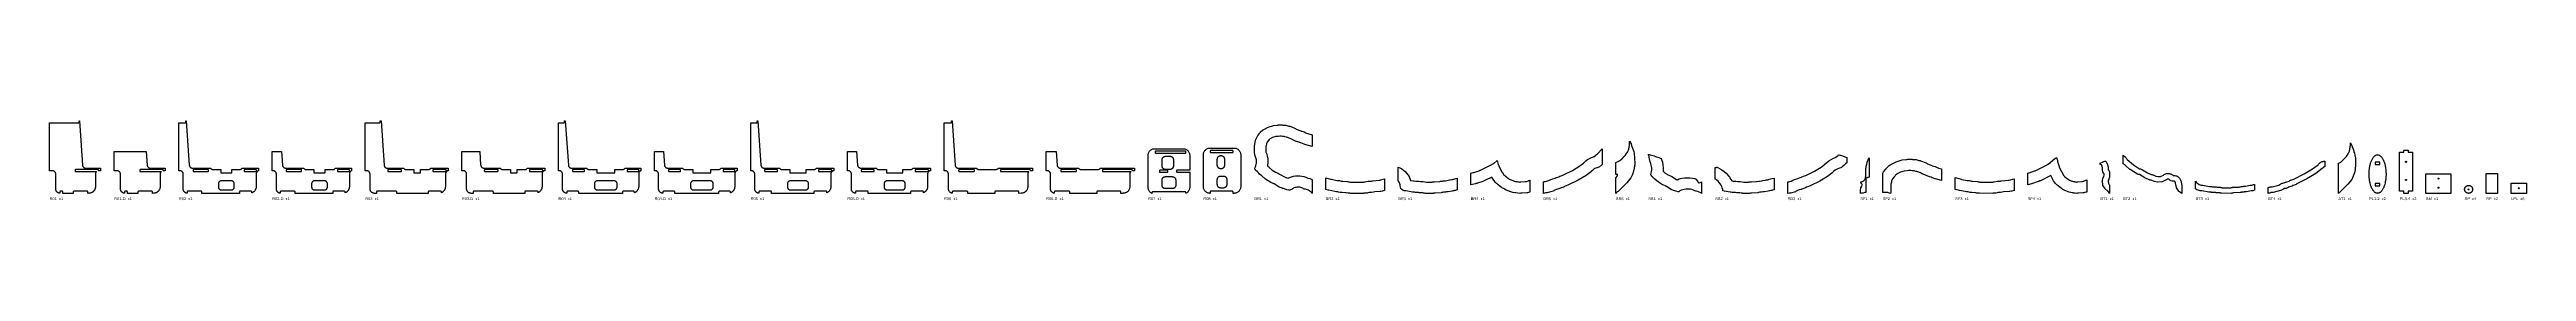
# Model space of a CAD drawing. Header units: millimetres. Extents: x 0 to 21795, y -60 to 640.
import ezdxf

# ---------------------------------------------------------------- set-up
doc = ezdxf.new("R2010")
doc.units = ezdxf.units.MM
for name, color, linetype in [('CUT_IN', 5, 'Continuous'), ('CUT_OUT', 1, 'Continuous'), ('DRILL', 3, 'Continuous'), ('LABEL', 7, 'Continuous')]:
    doc.layers.add(name, color=color, linetype=linetype)

msp = doc.modelspace()

# ---------------------------------------------------------------- linework, layer by layer
at = {"layer": 'CUT_IN'}
for points in [[(9999.02, 366.21), (9998.91, 367.38), (9998.57, 368.51), (9998.17, 369.29), (9997.47, 370.24), (9996.36, 371.2), (9995.32, 371.75), (9993.9, 372.15), (9993.02, 372.21), (9734.66, 372.21), (9733.2, 372.03), (9732.36, 371.75), (9731.57, 371.36), (9730.85, 370.85), (9730.21, 370.24), (9729.67, 369.54), (9729.23, 368.78), (9728.84, 367.67), (9728.66, 366.5), (9728.66, 359.92), (9728.84, 358.75), (9729.23, 357.64), (9729.84, 356.64), (9730.63, 355.76), (9731.57, 355.06), (9732.64, 354.56), (9733.78, 354.27), (9734.66, 354.21), (9993.02, 354.21), (9994.48, 354.39), (9995.32, 354.67), (9996.11, 355.06), (9996.83, 355.57), (9997.47, 356.18), (9998.01, 356.88), (9998.45, 357.64), (9998.84, 358.75), (9999.01, 359.92), (9999.02, 366.21)], [(9890.56, 305.41), (9889.05, 308.6), (9887.68, 310.87), (9886.11, 313.01), (9883.95, 315.42), (9881.54, 317.58), (9879.41, 319.15), (9877.14, 320.52), (9874.22, 321.92), (9871.17, 322.99), (9868.59, 323.63), (9865.68, 324.06), (9862.6, 324.21), (9816.33, 324.21), (9813.24, 324.06), (9810.33, 323.63), (9807.76, 322.99), (9804.7, 321.92), (9802.04, 320.66), (9799.77, 319.31), (9797.15, 317.39), (9794.97, 315.42), (9792.81, 313.01), (9791.24, 310.87), (9789.6, 308.09), (9788.36, 305.41), (9787.48, 302.92), (9786.83, 300.35), (9786.33, 297.15), (9786.19, 294.36), (9786.18, 244.36), (9786.33, 241.27), (9786.76, 238.36), (9787.4, 235.79), (9788.47, 232.73), (9789.87, 229.82), (9791.24, 227.55), (9792.81, 225.41), (9794.97, 223), (9797.15, 221.03), (9799.52, 219.27), (9802.04, 217.76), (9804.7, 216.5), (9807.47, 215.51), (9810.33, 214.79), (9813.53, 214.34), (9816.33, 214.21), (9862.6, 214.21), (9865.68, 214.36), (9868.59, 214.79), (9871.17, 215.43), (9874.22, 216.5), (9877.14, 217.9), (9879.41, 219.27), (9881.54, 220.84), (9883.95, 223), (9885.93, 225.18), (9887.68, 227.55), (9889.19, 230.07), (9890.45, 232.73), (9891.44, 235.5), (9892.16, 238.36), (9892.56, 240.98), (9892.74, 244.06), (9892.74, 294.36), (9892.59, 297.15), (9892.16, 300.06), (9891.44, 302.92), (9890.56, 305.41)], [(10414.1, 365.71), (10414.1, 372.29), (10413.99, 373.17), (10413.53, 374.57), (10413.09, 375.33), (10412.35, 376.24), (10411.19, 377.15), (10410.4, 377.54), (10409.56, 377.82), (10408.1, 378), (10218.8, 378), (10217.92, 377.94), (10216.78, 377.65), (10215.72, 377.15), (10214.77, 376.45), (10213.81, 375.33), (10213.26, 374.3), (10212.86, 372.88), (10212.8, 372), (10212.83, 365.41), (10213.15, 363.98), (10213.51, 363.17), (10214.16, 362.19), (10214.56, 361.76), (10214.99, 361.36), (10215.97, 360.71), (10217.34, 360.18), (10218.8, 360), (10408.1, 360), (10408.98, 360.06), (10410.12, 360.35), (10411.19, 360.85), (10412.13, 361.55), (10412.74, 362.19), (10413.53, 363.43), (10413.92, 364.54), (10414.1, 365.71)], [(10341.05, 305.56), (10340.29, 308.71), (10339.18, 311.75), (10338.04, 314.14), (10336.52, 316.66), (10334.95, 318.8), (10332.79, 321.21), (10330.38, 323.37), (10328.25, 324.94), (10325.72, 326.45), (10322.79, 327.82), (10320.29, 328.7), (10317.44, 329.42), (10314.52, 329.85), (10311.73, 329.99), (10302.88, 330), (10299.8, 329.85), (10297.18, 329.47), (10293.75, 328.61), (10291.26, 327.71), (10288.6, 326.45), (10286.07, 324.94), (10283.94, 323.37), (10281.53, 321.21), (10279.55, 319.03), (10277.8, 316.66), (10276.15, 313.88), (10274.92, 311.2), (10274.04, 308.71), (10273.39, 306.14), (10272.89, 302.94), (10272.74, 300.15), (10272.74, 249.85), (10272.89, 247.06), (10273.32, 244.15), (10274.13, 241.01), (10275.03, 238.52), (10276.15, 236.12), (10277.64, 233.59), (10279.55, 230.97), (10281.53, 228.79), (10283.94, 226.63), (10286.07, 225.06), (10288.6, 223.55), (10291.53, 222.18), (10294.31, 221.22), (10296.89, 220.58), (10299.51, 220.19), (10302.88, 220), (10311.44, 220), (10314.52, 220.15), (10317.15, 220.53), (10320.29, 221.3), (10323.06, 222.29), (10325.72, 223.55), (10328.25, 225.06), (10330.38, 226.63), (10332.79, 228.79), (10334.77, 230.97), (10336.52, 233.34), (10338.17, 236.12), (10339.18, 238.25), (10340.29, 241.29), (10341, 244.15), (10341.45, 247.35), (10341.58, 249.85), (10341.58, 300.15), (10341.43, 302.94), (10341.05, 305.56)], [(20505.91, 273.82), (20463.91, 273.82), (20463.91, 253.82), (20505.91, 253.82), (20505.91, 273.82)], [(1262.54, 198), (1262.66, 196.83), (1263, 195.7), (1263.55, 194.67), (1264.3, 193.76), (1265.21, 193.01), (1266.25, 192.46), (1267.09, 192.18), (1268.25, 192.01), (1392.35, 192.01), (1392.94, 192.06), (1394.08, 192.35), (1395.39, 193.01), (1396.09, 193.55), (1396.7, 194.19), (1397.48, 195.43), (1397.88, 196.54), (1398.05, 197.71), (1398.05, 204.29), (1397.88, 205.46), (1397.48, 206.57), (1396.88, 207.57), (1396.09, 208.45), (1395.14, 209.15), (1394.36, 209.54), (1393.52, 209.82), (1392.35, 209.99), (1268.25, 209.99), (1267.66, 209.94), (1266.52, 209.65), (1265.21, 208.99), (1264.51, 208.45), (1263.91, 207.81), (1263.12, 206.57), (1262.72, 205.46), (1262.57, 204.59), (1262.54, 198)], [(1622.36, 96.52), (1620.97, 98.89), (1619.32, 101.08), (1617.86, 102.67), (1616.27, 104.13), (1614.07, 105.78), (1611.97, 107.04), (1609.48, 108.2), (1607.44, 108.92), (1605.35, 109.45), (1602.64, 109.87), (1600.04, 110), (1511.21, 110), (1508.61, 109.87), (1506.18, 109.51), (1503.8, 108.92), (1501.77, 108.2), (1499.28, 107.04), (1496.93, 105.61), (1495.2, 104.32), (1493.6, 102.88), (1491.74, 100.86), (1490.28, 98.89), (1488.89, 96.52), (1487.86, 94.29), (1487.14, 92.26), (1486.61, 90.16), (1486.22, 87.74), (1486.06, 84.85), (1486.06, 55.15), (1486.19, 52.55), (1486.55, 50.12), (1487.14, 47.74), (1487.86, 45.71), (1489.02, 43.22), (1490.45, 40.87), (1491.74, 39.14), (1493.18, 37.54), (1495.2, 35.68), (1497.17, 34.22), (1499.02, 33.1), (1501.5, 31.91), (1504.09, 31), (1506.18, 30.49), (1508.32, 30.16), (1511.21, 30), (1600.04, 30), (1602.64, 30.13), (1605.07, 30.49), (1607.44, 31.08), (1609.48, 31.8), (1611.97, 32.96), (1614.32, 34.39), (1616.04, 35.68), (1617.65, 37.12), (1619.51, 39.14), (1621.13, 41.36), (1622.23, 43.22), (1623.16, 45.17), (1624.11, 47.74), (1624.7, 50.12), (1625.06, 52.55), (1625.19, 55.15), (1625.19, 84.85), (1625.08, 87.16), (1624.7, 89.88), (1624.11, 92.26), (1623.28, 94.56), (1622.36, 96.52)], [(1814.31, 210), (1718.31, 209.94), (1717.17, 209.65), (1716.62, 209.42), (1715.38, 208.64), (1714.37, 207.57), (1714.04, 207.08), (1713.54, 206.02), (1713.25, 204.88), (1713.2, 204.29), (1713.25, 197.12), (1713.45, 196.26), (1713.9, 195.17), (1714.55, 194.19), (1715.16, 193.55), (1716.1, 192.85), (1716.89, 192.46), (1717.73, 192.18), (1718.89, 192.01), (1815.19, 192.06), (1816.61, 192.46), (1817.89, 193.18), (1818.95, 194.19), (1819.46, 194.92), (1819.86, 195.7), (1820.2, 196.83), (1820.31, 197.71), (1820.31, 204.29), (1820.2, 205.17), (1819.74, 206.57), (1818.95, 207.81), (1818.34, 208.45), (1817.4, 209.15), (1816.33, 209.65), (1815.19, 209.94), (1814.31, 210)], [(2082.59, 197.41), (2082.82, 196.26), (2083.27, 195.17), (2083.93, 194.19), (2084.53, 193.55), (2085.48, 192.85), (2086.27, 192.46), (2087.11, 192.18), (2088.27, 192.01), (2212.37, 192.01), (2212.96, 192.06), (2214.1, 192.35), (2215.41, 193.01), (2216.11, 193.55), (2216.72, 194.19), (2217.5, 195.43), (2217.9, 196.54), (2218.07, 197.71), (2218.07, 204.29), (2217.9, 205.46), (2217.5, 206.57), (2216.9, 207.57), (2216.11, 208.45), (2215.16, 209.15), (2214.38, 209.54), (2213.54, 209.82), (2212.37, 209.99), (2088.27, 209.99), (2087.68, 209.94), (2086.54, 209.65), (2085.23, 208.99), (2084.53, 208.45), (2083.93, 207.81), (2083.14, 206.57), (2082.74, 205.46), (2082.59, 204.59), (2082.59, 197.41)], [(2442.11, 97.04), (2440.99, 98.89), (2439.53, 100.86), (2437.88, 102.67), (2436.29, 104.13), (2433.85, 105.94), (2431.99, 107.04), (2430.04, 107.97), (2427.46, 108.92), (2425.37, 109.45), (2422.66, 109.87), (2420.06, 110), (2331.23, 110), (2328.63, 109.87), (2326.2, 109.51), (2323.82, 108.92), (2321.79, 108.2), (2319.3, 107.04), (2316.95, 105.61), (2315.22, 104.32), (2313.62, 102.88), (2311.76, 100.86), (2310.3, 98.89), (2308.91, 96.52), (2307.88, 94.29), (2307.16, 92.26), (2306.63, 90.16), (2306.24, 87.74), (2306.08, 84.85), (2306.08, 55.15), (2306.21, 52.55), (2306.57, 50.12), (2307.16, 47.74), (2307.88, 45.71), (2309.04, 43.22), (2310.47, 40.87), (2311.76, 39.14), (2313.2, 37.54), (2315.22, 35.68), (2317.19, 34.22), (2319.04, 33.1), (2321.52, 31.91), (2324.11, 31), (2326.2, 30.49), (2328.34, 30.16), (2331.23, 30), (2420.06, 30), (2422.66, 30.13), (2425.09, 30.49), (2427.46, 31.08), (2429.5, 31.8), (2431.99, 32.96), (2434.34, 34.39), (2436.06, 35.68), (2437.67, 37.12), (2439.53, 39.14), (2441.15, 41.36), (2442.25, 43.22), (2443.18, 45.17), (2444.13, 47.74), (2444.72, 50.12), (2445.08, 52.55), (2445.21, 55.15), (2445.21, 84.85), (2445.1, 87.16), (2444.72, 89.88), (2444.13, 92.26), (2443.3, 94.56), (2442.11, 97.04)], [(2538.91, 209.99), (2537.75, 209.82), (2536.64, 209.42), (2535.64, 208.82), (2534.76, 208.03), (2534.06, 207.08), (2533.56, 206.02), (2533.27, 204.88), (2533.22, 204.29), (2533.22, 197.71), (2533.32, 196.83), (2533.67, 195.7), (2534.39, 194.43), (2535.4, 193.36), (2536.12, 192.85), (2536.91, 192.46), (2538.33, 192.06), (2539.21, 192), (2634.63, 192.01), (2635.79, 192.18), (2636.63, 192.46), (2637.42, 192.85), (2638.36, 193.55), (2639.15, 194.43), (2639.76, 195.43), (2640.07, 196.26), (2640.27, 197.12), (2640.33, 197.71), (2640.33, 204.29), (2640.22, 205.17), (2639.88, 206.3), (2639.48, 207.08), (2638.97, 207.81), (2637.91, 208.82), (2636.63, 209.54), (2635.21, 209.94), (2634.33, 210), (2538.91, 209.99)], [(2975.7, 198), (2975.82, 196.83), (2976.16, 195.7), (2976.71, 194.67), (2977.46, 193.76), (2978.37, 193.01), (2979.41, 192.46), (2980.24, 192.18), (2981.41, 192.01), (3091.02, 192.01), (3091.6, 192.06), (3092.74, 192.35), (3094.05, 193.01), (3095.17, 193.97), (3095.71, 194.67), (3096.15, 195.43), (3096.54, 196.54), (3096.71, 197.71), (3096.71, 204.29), (3096.54, 205.46), (3096.15, 206.57), (3095.71, 207.33), (3095.17, 208.03), (3094.3, 208.82), (3093.29, 209.42), (3092.18, 209.82), (3091.02, 209.99), (2981.41, 209.99), (2980.82, 209.94), (2979.68, 209.65), (2978.37, 208.99), (2977.67, 208.45), (2977.06, 207.81), (2976.28, 206.57), (2975.88, 205.46), (2975.73, 204.59), (2975.7, 198)], [(3484.4, 210), (3378.27, 209.94), (3377.13, 209.65), (3376.06, 209.15), (3375.57, 208.82), (3374.7, 208.03), (3374.33, 207.57), (3374, 207.08), (3373.5, 206.02), (3373.21, 204.88), (3373.16, 204.29), (3373.21, 197.12), (3373.41, 196.26), (3373.86, 195.17), (3374.51, 194.19), (3375.12, 193.55), (3376.06, 192.85), (3376.85, 192.46), (3377.69, 192.18), (3378.85, 192.01), (3485.28, 192.06), (3486.7, 192.46), (3487.98, 193.18), (3489.04, 194.19), (3489.55, 194.92), (3489.95, 195.7), (3490.29, 196.83), (3490.4, 197.71), (3490.4, 204.29), (3490.29, 205.17), (3489.83, 206.57), (3489.04, 207.81), (3488.43, 208.45), (3487.49, 209.15), (3486.42, 209.65), (3485.28, 209.94), (3484.4, 210)], [(3825.79, 197.41), (3826.02, 196.26), (3826.47, 195.17), (3827.12, 194.19), (3827.73, 193.55), (3828.43, 193.01), (3829.47, 192.46), (3830.3, 192.18), (3831.47, 192.01), (3941.08, 192.01), (3941.66, 192.06), (3942.8, 192.35), (3944.11, 193.01), (3945.23, 193.97), (3945.77, 194.67), (3946.21, 195.43), (3946.6, 196.54), (3946.77, 197.71), (3946.77, 204.29), (3946.6, 205.46), (3946.21, 206.57), (3945.77, 207.33), (3945.23, 208.03), (3944.36, 208.82), (3943.35, 209.42), (3942.24, 209.82), (3941.08, 209.99), (3831.47, 209.99), (3830.88, 209.94), (3829.74, 209.65), (3828.43, 208.99), (3827.73, 208.45), (3827.12, 207.81), (3826.34, 206.57), (3825.94, 205.46), (3825.79, 204.59), (3825.79, 197.41)], [(4228.91, 209.99), (4227.75, 209.82), (4226.64, 209.42), (4225.63, 208.82), (4224.76, 208.03), (4224.06, 207.08), (4223.56, 206.02), (4223.27, 204.88), (4223.22, 204.29), (4223.22, 197.71), (4223.32, 196.83), (4223.67, 195.7), (4224.06, 194.92), (4224.57, 194.19), (4225.63, 193.18), (4226.91, 192.46), (4228.33, 192.06), (4229.21, 192), (4334.76, 192.01), (4335.92, 192.18), (4336.76, 192.46), (4337.55, 192.85), (4338.49, 193.55), (4339.28, 194.43), (4339.89, 195.43), (4340.2, 196.26), (4340.4, 197.12), (4340.46, 197.71), (4340.46, 204.29), (4340.35, 205.17), (4340.01, 206.3), (4339.61, 207.08), (4339.1, 207.81), (4338.04, 208.82), (4336.76, 209.54), (4335.34, 209.94), (4334.46, 210), (4228.91, 209.99)], [(4601.44, 198), (4601.56, 196.83), (4601.9, 195.7), (4602.45, 194.67), (4603.2, 193.76), (4604.11, 193.01), (4605.15, 192.46), (4605.98, 192.18), (4607.15, 192.01), (4701.17, 192.01), (4701.76, 192.06), (4702.9, 192.35), (4704.21, 193.01), (4704.91, 193.55), (4705.51, 194.19), (4706.3, 195.43), (4706.7, 196.54), (4706.87, 197.71), (4706.87, 204.29), (4706.7, 205.46), (4706.42, 206.3), (4705.7, 207.57), (4705.12, 208.24), (4704.21, 208.99), (4703.17, 209.54), (4702.33, 209.82), (4701.17, 209.99), (4607.15, 209.99), (4606.56, 209.94), (4605.42, 209.65), (4604.11, 208.99), (4603.41, 208.45), (4602.8, 207.81), (4602.02, 206.57), (4601.62, 205.46), (4601.47, 204.59), (4601.44, 198)], [(4991.17, 96.52), (4989.78, 98.89), (4988.32, 100.86), (4986.67, 102.67), (4985.08, 104.13), (4982.88, 105.78), (4980.78, 107.04), (4978.29, 108.2), (4976.25, 108.92), (4974.16, 109.45), (4971.45, 109.87), (4968.85, 110), (4820.02, 110), (4817.13, 109.84), (4814.71, 109.45), (4812.62, 108.92), (4810.59, 108.2), (4808.09, 107.04), (4805.75, 105.61), (4804.02, 104.32), (4802.42, 102.88), (4800.56, 100.86), (4798.94, 98.64), (4797.83, 96.78), (4796.91, 94.83), (4795.96, 92.26), (4795.31, 89.59), (4795, 87.45), (4794.88, 85.15), (4794.88, 54.85), (4795, 52.55), (4795.36, 50.12), (4795.96, 47.74), (4796.68, 45.71), (4797.83, 43.22), (4799.26, 40.87), (4800.56, 39.14), (4802.42, 37.12), (4804.02, 35.68), (4805.99, 34.22), (4808.09, 32.96), (4810.04, 32.03), (4812.9, 31), (4815, 30.49), (4817.13, 30.16), (4820.02, 30), (4968.85, 30), (4971.74, 30.16), (4974.16, 30.55), (4976.25, 31.08), (4978.29, 31.8), (4980.78, 32.96), (4983.12, 34.39), (4984.85, 35.68), (4986.46, 37.12), (4988.32, 39.14), (4989.94, 41.36), (4991.04, 43.22), (4991.97, 45.17), (4992.99, 48.03), (4993.51, 50.12), (4993.83, 52.26), (4994, 55.15), (4993.99, 85.15), (4993.87, 87.45), (4993.45, 90.16), (4992.91, 92.26), (4992.19, 94.29), (4991.17, 96.52)], [(5180, 210), (5087.12, 209.94), (5085.98, 209.65), (5084.91, 209.15), (5084.42, 208.82), (5083.36, 207.81), (5082.85, 207.08), (5082.45, 206.3), (5082.18, 205.46), (5082, 204.29), (5082, 197.71), (5082.06, 197.12), (5082.26, 196.26), (5082.57, 195.43), (5083.36, 194.19), (5083.97, 193.55), (5084.91, 192.85), (5085.7, 192.46), (5086.54, 192.18), (5087.7, 192.01), (5180.88, 192.06), (5182.29, 192.46), (5183.57, 193.18), (5184.64, 194.19), (5185.29, 195.17), (5185.54, 195.7), (5185.82, 196.54), (5185.97, 197.41), (5185.99, 204.29), (5185.82, 205.46), (5185.54, 206.3), (5184.99, 207.33), (5184.03, 208.45), (5183.08, 209.15), (5182.02, 209.65), (5180.88, 209.94), (5180, 210)], [(5447.01, 197.41), (5447.24, 196.26), (5447.69, 195.17), (5448.34, 194.19), (5448.95, 193.55), (5449.65, 193.01), (5450.69, 192.46), (5451.52, 192.18), (5452.69, 192.01), (5546.71, 192.01), (5547.3, 192.06), (5548.44, 192.35), (5549.75, 193.01), (5550.45, 193.55), (5551.05, 194.19), (5551.84, 195.43), (5552.24, 196.54), (5552.41, 197.71), (5552.39, 204.59), (5552.07, 206.02), (5551.71, 206.83), (5551.24, 207.57), (5550.45, 208.45), (5549.5, 209.15), (5548.71, 209.54), (5547.87, 209.82), (5546.71, 209.99), (5452.69, 209.99), (5452.1, 209.94), (5450.96, 209.65), (5449.65, 208.99), (5448.95, 208.45), (5448.34, 207.81), (5447.56, 206.57), (5447.16, 205.46), (5447.01, 204.59), (5447.01, 197.41)], [(5836.43, 97.04), (5835.32, 98.89), (5833.86, 100.86), (5832.21, 102.67), (5830.62, 104.13), (5828.42, 105.78), (5826.32, 107.04), (5823.83, 108.2), (5821.79, 108.92), (5819.7, 109.45), (5816.99, 109.87), (5814.39, 110), (5665.56, 110), (5662.67, 109.84), (5660.25, 109.45), (5658.16, 108.92), (5656.13, 108.2), (5653.63, 107.04), (5651.29, 105.61), (5649.56, 104.32), (5647.96, 102.88), (5646.1, 100.86), (5644.48, 98.64), (5643.37, 96.78), (5642.45, 94.83), (5641.5, 92.26), (5640.85, 89.59), (5640.54, 87.45), (5640.42, 85.15), (5640.42, 54.85), (5640.54, 52.55), (5640.9, 50.12), (5641.5, 47.74), (5642.22, 45.71), (5643.37, 43.22), (5644.8, 40.87), (5646.1, 39.14), (5647.96, 37.12), (5649.56, 35.68), (5651.53, 34.22), (5653.63, 32.96), (5655.58, 32.03), (5658.44, 31), (5660.54, 30.49), (5662.67, 30.16), (5665.56, 30), (5814.39, 30), (5817.28, 30.16), (5819.7, 30.55), (5821.79, 31.08), (5823.83, 31.8), (5826.32, 32.96), (5828.66, 34.39), (5830.39, 35.68), (5832, 37.12), (5833.86, 39.14), (5835.48, 41.36), (5836.58, 43.22), (5837.51, 45.17), (5838.53, 48.03), (5839.05, 50.12), (5839.37, 52.26), (5839.54, 55.15), (5839.53, 85.15), (5839.41, 87.45), (5839.1, 89.59), (5838.45, 92.26), (5837.51, 94.83), (5836.43, 97.04)], [(6025.54, 210), (5932.66, 209.94), (5931.52, 209.65), (5930.45, 209.15), (5929.51, 208.45), (5928.72, 207.57), (5928.11, 206.57), (5927.72, 205.46), (5927.54, 204.29), (5927.54, 197.71), (5927.65, 196.83), (5927.99, 195.7), (5928.39, 194.92), (5928.9, 194.19), (5929.96, 193.18), (5931.24, 192.46), (5932.66, 192.06), (5933.54, 192), (6025.83, 192.01), (6027, 192.18), (6027.83, 192.46), (6028.62, 192.85), (6029.57, 193.55), (6030.18, 194.19), (6030.83, 195.17), (6031.28, 196.26), (6031.51, 197.41), (6031.53, 204.29), (6031.36, 205.46), (6031.08, 206.3), (6030.83, 206.83), (6030.18, 207.81), (6029.11, 208.82), (6027.83, 209.54), (6026.42, 209.94), (6025.54, 210)], [(6292, 204.29), (6292, 197.71), (6292.11, 196.83), (6292.57, 195.43), (6292.85, 194.92), (6293.55, 193.97), (6293.97, 193.55), (6294.91, 192.85), (6295.98, 192.35), (6296.54, 192.18), (6297.7, 192.01), (6399.85, 192.01), (6401.02, 192.18), (6401.86, 192.46), (6402.89, 193.01), (6403.59, 193.55), (6404.2, 194.19), (6404.98, 195.43), (6405.38, 196.54), (6405.55, 197.71), (6405.55, 204.29), (6405.38, 205.46), (6404.98, 206.57), (6404.71, 207.08), (6404.01, 208.03), (6403.37, 208.64), (6402.64, 209.15), (6401.86, 209.54), (6401.02, 209.82), (6399.85, 209.99), (6297.7, 209.99), (6296.54, 209.82), (6295.43, 209.42), (6294.66, 208.99), (6293.75, 208.24), (6293.01, 207.33), (6292.45, 206.3), (6292.18, 205.46), (6292, 204.29)], [(6675.52, 96.52), (6674.13, 98.89), (6672.67, 100.86), (6670.81, 102.88), (6669.2, 104.32), (6667.23, 105.78), (6665.13, 107.04), (6662.64, 108.2), (6660.6, 108.92), (6658.51, 109.45), (6655.8, 109.87), (6653.2, 110), (6518.71, 110), (6515.82, 109.84), (6513.68, 109.51), (6511.59, 109), (6509, 108.09), (6506.52, 106.9), (6504.43, 105.61), (6502.7, 104.32), (6501.1, 102.88), (6499.24, 100.86), (6497.62, 98.64), (6496.52, 96.78), (6495.59, 94.83), (6494.64, 92.26), (6494.05, 89.88), (6493.72, 87.74), (6493.56, 84.85), (6493.56, 55.15), (6493.72, 52.26), (6494.05, 50.12), (6494.56, 48.03), (6495.59, 45.17), (6496.66, 42.96), (6497.78, 41.11), (6499.24, 39.14), (6500.68, 37.54), (6502.7, 35.68), (6504.67, 34.22), (6506.52, 33.1), (6509, 31.91), (6511.59, 31), (6513.68, 30.49), (6516.11, 30.13), (6518.71, 30), (6653.2, 30), (6656.09, 30.16), (6658.22, 30.49), (6660.32, 31), (6662.91, 31.91), (6665.38, 33.1), (6667.23, 34.22), (6668.97, 35.5), (6671.22, 37.54), (6672.67, 39.14), (6673.96, 40.87), (6675.39, 43.22), (6676.54, 45.71), (6677.26, 47.74), (6677.86, 50.12), (6678.22, 52.55), (6678.35, 55.15), (6678.35, 84.85), (6678.24, 87.16), (6677.86, 89.88), (6677.26, 92.26), (6676.44, 94.56), (6675.52, 96.52)], [(6876.23, 210), (6771.47, 209.94), (6770.32, 209.65), (6769.26, 209.15), (6768.77, 208.82), (6767.71, 207.81), (6767.2, 207.08), (6766.8, 206.3), (6766.46, 205.17), (6766.35, 204.29), (6766.37, 197.41), (6766.6, 196.26), (6767.05, 195.17), (6767.71, 194.19), (6768.32, 193.55), (6769.26, 192.85), (6770.05, 192.46), (6770.89, 192.18), (6772.05, 192.01), (6877.11, 192.06), (6878.53, 192.46), (6879.81, 193.18), (6880.87, 194.19), (6881.66, 195.43), (6881.97, 196.26), (6882.2, 197.41), (6882.22, 204.29), (6882.12, 205.17), (6881.66, 206.57), (6880.87, 207.81), (6880.26, 208.45), (6879.32, 209.15), (6878.25, 209.65), (6877.11, 209.94), (6876.23, 210)], [(7142.69, 197.71), (7142.8, 196.83), (7143.26, 195.43), (7143.87, 194.43), (7144.66, 193.55), (7145.6, 192.85), (7146.67, 192.35), (7147.81, 192.06), (7148.39, 192.01), (7250.54, 192.01), (7251.13, 192.06), (7252.27, 192.35), (7253.58, 193.01), (7254.28, 193.55), (7254.89, 194.19), (7255.67, 195.43), (7256.07, 196.54), (7256.24, 197.71), (7256.24, 204.29), (7256.07, 205.46), (7255.67, 206.57), (7255.07, 207.57), (7254.28, 208.45), (7253.33, 209.15), (7252.55, 209.54), (7251.71, 209.82), (7250.54, 209.99), (7148.39, 209.99), (7147.81, 209.94), (7146.67, 209.65), (7145.35, 208.99), (7144.66, 208.45), (7144.05, 207.81), (7143.26, 206.57), (7142.87, 205.46), (7142.69, 204.29), (7142.69, 197.71)], [(7525.93, 97.04), (7524.82, 98.89), (7523.36, 100.86), (7521.91, 102.46), (7519.89, 104.32), (7517.92, 105.78), (7515.82, 107.04), (7513.33, 108.2), (7511.29, 108.92), (7509.2, 109.45), (7506.49, 109.87), (7503.89, 110), (7369.4, 110), (7366.51, 109.84), (7364.37, 109.51), (7362.28, 109), (7359.69, 108.09), (7357.21, 106.9), (7355.12, 105.61), (7353.39, 104.32), (7351.79, 102.88), (7349.93, 100.86), (7348.31, 98.64), (7347.21, 96.78), (7346.28, 94.83), (7345.33, 92.26), (7344.74, 89.88), (7344.41, 87.74), (7344.25, 84.85), (7344.25, 55.15), (7344.41, 52.26), (7344.74, 50.12), (7345.25, 48.03), (7346.28, 45.17), (7347.35, 42.96), (7348.47, 41.11), (7349.93, 39.14), (7351.37, 37.54), (7353.39, 35.68), (7355.36, 34.22), (7357.21, 33.1), (7359.69, 31.91), (7362.28, 31), (7364.37, 30.49), (7366.8, 30.13), (7369.4, 30), (7503.89, 30), (7506.78, 30.16), (7508.91, 30.49), (7511.01, 31), (7513.6, 31.91), (7516.07, 33.1), (7517.92, 34.22), (7519.66, 35.5), (7521.91, 37.54), (7523.36, 39.14), (7524.65, 40.87), (7526.08, 43.22), (7527.23, 45.71), (7527.95, 47.74), (7528.55, 50.12), (7528.91, 52.55), (7529.04, 55.15), (7529.04, 84.85), (7528.93, 87.16), (7528.55, 89.88), (7527.95, 92.26), (7527.13, 94.56), (7525.93, 97.04)], [(7726.92, 210), (7622.16, 209.94), (7621.01, 209.65), (7619.95, 209.15), (7619.01, 208.45), (7618.22, 207.57), (7617.61, 206.57), (7617.29, 205.74), (7617.04, 204.29), (7617.04, 197.71), (7617.15, 196.83), (7617.49, 195.7), (7617.89, 194.92), (7618.4, 194.19), (7619.46, 193.18), (7620.74, 192.46), (7622.16, 192.06), (7623.04, 192), (7727.22, 192.01), (7728.38, 192.18), (7729.22, 192.46), (7730.01, 192.85), (7730.95, 193.55), (7731.74, 194.43), (7732.35, 195.43), (7732.66, 196.26), (7732.86, 197.12), (7732.92, 198), (7732.91, 204.29), (7732.81, 205.17), (7732.46, 206.3), (7732.07, 207.08), (7731.56, 207.81), (7730.5, 208.82), (7729.22, 209.54), (7727.8, 209.94), (7726.92, 210)], [(7999.66, 198), (7999.77, 196.83), (8000.11, 195.7), (8000.51, 194.92), (8001.21, 193.97), (8002.08, 193.18), (8003.09, 192.58), (8004.2, 192.18), (8005.36, 192.01), (8132.19, 192.01), (8132.77, 192.06), (8133.92, 192.35), (8135.23, 193.01), (8135.92, 193.55), (8136.53, 194.19), (8137.32, 195.43), (8137.64, 196.26), (8137.89, 197.71), (8137.89, 204.29), (8137.78, 205.17), (8137.44, 206.3), (8136.88, 207.33), (8136.14, 208.24), (8135.23, 208.99), (8134.19, 209.54), (8133.35, 209.82), (8132.19, 209.99), (8005.36, 209.99), (8004.77, 209.94), (8003.63, 209.65), (8002.32, 208.99), (8001.63, 208.45), (8001.02, 207.81), (8000.23, 206.57), (7999.91, 205.74), (7999.66, 204.29), (7999.66, 198)], [(8897.31, 197.41), (8897.54, 196.26), (8897.99, 195.17), (8898.65, 194.19), (8899.26, 193.55), (8900.2, 192.85), (8901.26, 192.35), (8902.4, 192.06), (8902.99, 192.01), (9029.82, 192.01), (9030.4, 192.06), (9031.55, 192.35), (9032.86, 193.01), (9033.55, 193.55), (9034.16, 194.19), (9034.95, 195.43), (9035.27, 196.26), (9035.52, 197.71), (9035.52, 204.29), (9035.41, 205.17), (9035.07, 206.3), (9034.51, 207.33), (9033.77, 208.24), (9032.86, 208.99), (9031.82, 209.54), (9030.98, 209.82), (9029.82, 209.99), (8902.99, 209.99), (8902.4, 209.94), (8901.26, 209.65), (8899.95, 208.99), (8899.26, 208.45), (8898.65, 207.81), (8897.86, 206.57), (8897.54, 205.74), (8897.29, 204.29), (8897.31, 197.41)], [(9766.27, 192.21), (9766.39, 191.04), (9766.62, 190.19), (9767.12, 189.13), (9767.82, 188.18), (9768.46, 187.57), (9769.44, 186.92), (9770.53, 186.47), (9771.68, 186.24), (9834.95, 186.24), (9836.39, 186.56), (9837.19, 186.92), (9837.94, 187.39), (9839, 188.4), (9839.51, 189.13), (9839.91, 189.91), (9840.19, 190.75), (9840.36, 191.92), (9840.34, 198.8), (9840.19, 199.67), (9839.79, 200.78), (9839.35, 201.54), (9838.61, 202.45), (9837.7, 203.2), (9836.93, 203.63), (9836.11, 203.95), (9834.95, 204.18), (9771.68, 204.18), (9770.25, 203.86), (9768.94, 203.2), (9768.24, 202.66), (9767.63, 202.02), (9766.85, 200.78), (9766.45, 199.67), (9766.3, 198.8), (9766.27, 192.21)], [(9909.33, 128.09), (9907.68, 130.87), (9905.74, 133.46), (9903.95, 135.42), (9901.99, 137.2), (9899.41, 139.15), (9896.88, 140.66), (9893.95, 142.03), (9891.45, 142.91), (9888.88, 143.56), (9885.68, 144.06), (9882.6, 144.21), (9816.03, 144.2), (9813.24, 144.06), (9810.62, 143.68), (9807.76, 142.99), (9804.7, 141.92), (9801.79, 140.52), (9799.52, 139.15), (9796.93, 137.2), (9794.97, 135.42), (9793.19, 133.46), (9791.41, 131.11), (9789.73, 128.35), (9788.47, 125.69), (9787.48, 122.92), (9786.71, 119.77), (9786.33, 117.15), (9786.18, 114.06), (9786.18, 74.36), (9786.31, 71.56), (9786.76, 68.36), (9787.48, 65.5), (9788.47, 62.73), (9789.87, 59.82), (9791.24, 57.55), (9792.81, 55.41), (9794.97, 53), (9797.15, 51.03), (9799.52, 49.27), (9802.04, 47.76), (9804.98, 46.39), (9807.47, 45.51), (9810.04, 44.86), (9813.24, 44.36), (9816.33, 44.21), (9882.89, 44.22), (9885.98, 44.4), (9888.59, 44.79), (9891.17, 45.43), (9894.22, 46.5), (9897.14, 47.9), (9899.41, 49.27), (9901.54, 50.84), (9903.74, 52.8), (9905.93, 55.18), (9907.51, 57.31), (9909.19, 60.07), (9910.45, 62.73), (9911.44, 65.5), (9912.21, 68.65), (9912.59, 71.27), (9912.74, 74.06), (9912.74, 114.36), (9912.56, 117.44), (9912.09, 120.35), (9911.35, 123.2), (9910.45, 125.69), (9909.33, 128.09)], [(10360.94, 126.14), (10360.29, 128.71), (10359.29, 131.48), (10358.04, 134.14), (10356.52, 136.66), (10354.95, 138.8), (10352.58, 141.41), (10350.38, 143.37), (10348.49, 144.77), (10345.72, 146.45), (10342.79, 147.82), (10340.29, 148.7), (10337.44, 149.42), (10334.52, 149.85), (10331.44, 150), (10302.88, 150), (10299.8, 149.85), (10296.89, 149.42), (10294.31, 148.78), (10291.26, 147.71), (10288.34, 146.31), (10286.32, 145.1), (10283.94, 143.37), (10281.53, 141.21), (10279.55, 139.03), (10277.8, 136.66), (10276.15, 133.88), (10275.03, 131.48), (10274.13, 128.99), (10273.39, 126.14), (10272.89, 122.94), (10272.74, 120.15), (10272.74, 79.85), (10272.89, 77.06), (10273.32, 74.15), (10273.96, 71.58), (10275.03, 68.52), (10276.43, 65.61), (10277.8, 63.34), (10279.55, 60.97), (10281.53, 58.79), (10283.94, 56.63), (10286.07, 55.06), (10288.6, 53.55), (10291.26, 52.29), (10294.03, 51.3), (10296.89, 50.58), (10300.09, 50.13), (10302.88, 50), (10331.44, 50), (10334.82, 50.19), (10337.44, 50.58), (10340.01, 51.22), (10343.06, 52.29), (10345.98, 53.69), (10348, 54.9), (10350.38, 56.63), (10352.79, 58.79), (10354.77, 60.97), (10356.52, 63.34), (10358.04, 65.86), (10359.18, 68.25), (10360.29, 71.29), (10361, 74.15), (10361.4, 76.77), (10361.58, 79.85), (10361.58, 120.15), (10361.4, 123.23), (10360.94, 126.14)], [(20463.91, 86.6), (20463.91, 66.6), (20505.91, 66.6), (20505.91, 86.6), (20463.91, 86.6)]]:
    msp.add_lwpolyline(points, close=True, dxfattribs=at)
at = {"layer": 'CUT_OUT'}
for points in [[(0, 622), (254.78, 622.01), (255.36, 622.06), (256.5, 622.35), (257.82, 623.01), (258.93, 623.97), (259.47, 624.67), (259.91, 625.43), (260.3, 626.54), (260.48, 627.71), (260.48, 640), (263.47, 639.99), (290.07, 249.89), (290.22, 248.37), (290.71, 245.5), (291.39, 242.97), (292.51, 239.98), (293.13, 238.66), (294.39, 236.37), (296.2, 233.74), (297.88, 231.73), (298.89, 230.68), (300.17, 229.49), (302.2, 227.85), (304.88, 226.09), (307.19, 224.87), (308.79, 224.18), (311.54, 223.22), (312.94, 222.85), (315.51, 222.34), (316.95, 222.16), (319.93, 222), (449.13, 221.99), (449.14, 200.08), (449.13, 200.01), (448.81, 200), (433.98, 200), (431.15, 199.86), (431.12, 204.59), (430.89, 205.74), (430.44, 206.83), (429.96, 207.57), (429.39, 208.24), (428.23, 209.15), (426.89, 209.74), (425.44, 209.99), (230.76, 210), (229.3, 209.82), (228.46, 209.54), (227.67, 209.15), (226.95, 208.64), (226.31, 208.03), (225.77, 207.33), (225.33, 206.57), (224.94, 205.46), (224.77, 204.29), (224.76, 198), (224.87, 196.83), (225.11, 195.98), (225.61, 194.92), (226.12, 194.19), (226.95, 193.36), (227.67, 192.85), (228.74, 192.35), (229.88, 192.06), (230.76, 192), (413.66, 192), (411.73, 190.04), (409.87, 187.75), (408.4, 185.55), (407, 182.96), (405.76, 179.97), (404.99, 177.43), (404.4, 174.55), (404.1, 171.62), (404.04, 58.56), (403.89, 55.55), (403.61, 52.69), (402.91, 48.33), (402.25, 45.39), (401.46, 42.55), (400.56, 39.82), (399.5, 37.07), (398.28, 34.31), (396.99, 31.75), (394.73, 27.87), (393.09, 25.42), (391.38, 23.12), (389.46, 20.78), (387.53, 18.65), (385.4, 16.52), (383.22, 14.54), (379.83, 11.83), (377.42, 10.13), (374.87, 8.52), (371, 6.39), (368.34, 5.13), (365.68, 4.03), (361.51, 2.59), (357.16, 1.45), (352.82, 0.64), (348.43, 0.16), (345.56, 0.02), (337.79, 0), (337.79, 12), (337.61, 13.46), (337.22, 14.57), (336.94, 15.08), (336.43, 15.81), (335.82, 16.45), (334.88, 17.15), (334.36, 17.42), (333.53, 17.74), (332.67, 17.94), (331.79, 18), (214.67, 18), (213.79, 17.94), (212.65, 17.65), (211.84, 17.29), (211.09, 16.82), (210.22, 16.03), (209.85, 15.57), (209.38, 14.83), (209.02, 14.02), (208.78, 13.17), (208.67, 12), (208.67, 0), (117.7, 0), (117.7, 12), (117.64, 12.88), (117.35, 14.02), (116.85, 15.08), (116.34, 15.81), (115.51, 16.64), (114.79, 17.15), (114, 17.54), (113.16, 17.82), (112.29, 17.97), (96.14, 18), (95.26, 17.94), (94.4, 17.74), (93.57, 17.42), (92.8, 16.99), (92.11, 16.45), (91.5, 15.81), (90.99, 15.08), (90.49, 14.02), (90.25, 13.17), (90.14, 12), (90.14, 0.25), (87.76, 0.58), (85.84, 0.96), (81.98, 2.03), (80.14, 2.69), (78.32, 3.45), (76.62, 4.25), (74.03, 5.67), (72.31, 6.76), (69.99, 8.44), (67.73, 10.34), (66.31, 11.69), (64.95, 13.11), (63.62, 14.65), (61.88, 16.94), (60.75, 18.63), (59.78, 20.25), (58.42, 22.86), (57.23, 25.64), (56.57, 27.49), (55.77, 30.25), (55.16, 33.13), (54.86, 35.14), (54.61, 38.07), (54.57, 170.07), (54.43, 172.79), (54.02, 175.71), (53.63, 177.43), (52.86, 179.97), (51.75, 182.69), (50.22, 185.55), (49.43, 186.79), (47.85, 188.92), (45.88, 191.11), (43.48, 193.28), (41.11, 195.02), (38.84, 196.39), (37.53, 197.05), (34.81, 198.19), (33.13, 198.75), (30.27, 199.45), (27.65, 199.84), (25.89, 199.97), (0.33, 200), (0.01, 200.01), (0, 200.08), (0, 622)], [(1138.27, 622), (1192.99, 622), (1194.45, 622.18), (1195.29, 622.46), (1196.08, 622.85), (1197.24, 623.76), (1198.14, 624.92), (1198.54, 625.7), (1198.81, 626.54), (1198.99, 627.71), (1198.99, 640), (1202.83, 639.99), (1229.44, 249.89), (1229.75, 247.22), (1230.35, 244.37), (1231.22, 241.6), (1232.36, 238.92), (1233.76, 236.37), (1235.56, 233.74), (1237.44, 231.52), (1239.53, 229.49), (1241.8, 227.68), (1243.99, 226.24), (1245.51, 225.39), (1247.88, 224.29), (1249.51, 223.67), (1252.3, 222.85), (1254.87, 222.34), (1256.6, 222.13), (1259.29, 222), (1416.05, 221.99), (1418.18, 219.48), (1420.45, 217.29), (1422.48, 215.69), (1425.13, 213.98), (1427.68, 212.68), (1430.07, 211.71), (1433.09, 210.82), (1435.91, 210.29), (1438.48, 210.04), (1439.98, 210), (1506.06, 210), (1506.06, 186), (1506.12, 185.12), (1506.41, 183.98), (1506.91, 182.92), (1507.42, 182.19), (1508.25, 181.36), (1508.98, 180.85), (1510.04, 180.35), (1511.18, 180.06), (1512.06, 180), (1599.19, 180), (1600.65, 180.18), (1601.49, 180.46), (1602.27, 180.85), (1603, 181.36), (1603.83, 182.19), (1604.34, 182.92), (1604.73, 183.7), (1605.12, 185.12), (1605.19, 186), (1605.19, 210), (1671.27, 210), (1672.77, 210.04), (1675.34, 210.29), (1678.15, 210.82), (1681.18, 211.71), (1683.57, 212.68), (1686.12, 213.98), (1688.77, 215.69), (1690.8, 217.29), (1693.07, 219.48), (1695.19, 221.99), (1838.3, 221.99), (1838.3, 200.01), (1836.24, 199.18), (1834.61, 198.4), (1833.29, 197.68), (1831.02, 196.23), (1828.43, 194.18), (1826.49, 192.3), (1825.29, 190.95), (1823.65, 188.8), (1822.83, 187.54), (1821.24, 184.65), (1820.19, 182.16), (1819.61, 180.45), (1819.21, 179), (1818.68, 176.36), (1818.45, 174.57), (1818.31, 171.79), (1818.31, 59.98), (1818.24, 57.02), (1818.03, 54.16), (1817.66, 51.16), (1817.17, 48.33), (1816.15, 44.03), (1814.82, 39.82), (1813.15, 35.65), (1811.89, 32.99), (1810.5, 30.39), (1808.22, 26.7), (1805.64, 23.12), (1802.79, 19.73), (1799.66, 16.52), (1797.53, 14.59), (1795.2, 12.68), (1792.83, 10.92), (1790.38, 9.29), (1786.63, 7.1), (1782.66, 5.16), (1780.31, 4.18), (1780.3, 12.29), (1780.2, 13.17), (1779.96, 14.02), (1779.3, 15.33), (1778.76, 16.03), (1778.12, 16.64), (1777.4, 17.15), (1776.61, 17.54), (1775.19, 17.94), (1774.31, 18), (1677.62, 18), (1676.74, 17.94), (1675.88, 17.74), (1675.05, 17.42), (1674.28, 16.99), (1673.59, 16.45), (1672.98, 15.81), (1672.47, 15.08), (1672.07, 14.3), (1671.8, 13.46), (1671.62, 12.29), (1671.62, 0), (1340.95, 0), (1340.95, 12), (1340.83, 13.17), (1340.6, 14.02), (1340.1, 15.08), (1339.59, 15.81), (1338.98, 16.45), (1338.28, 16.99), (1337.51, 17.42), (1336.69, 17.74), (1335.83, 17.94), (1334.95, 18), (1215.98, 18), (1215.1, 17.94), (1214.24, 17.74), (1213.41, 17.42), (1212.65, 16.99), (1211.95, 16.45), (1211.34, 15.81), (1210.83, 15.08), (1210.24, 13.74), (1210.04, 12.88), (1209.98, 12), (1209.98, 0.47), (1207.36, 0.96), (1204.44, 1.73), (1201.66, 2.69), (1198.95, 3.86), (1196.4, 5.18), (1193.84, 6.76), (1191.51, 8.44), (1189.25, 10.34), (1186.48, 13.11), (1185.14, 14.65), (1183.98, 16.14), (1181.8, 19.4), (1179.94, 22.86), (1178.41, 26.56), (1177.53, 29.37), (1176.68, 33.13), (1176.19, 37.09), (1176.09, 39.98), (1176.09, 170.07), (1175.93, 173.09), (1175.54, 175.71), (1175.15, 177.43), (1174.38, 179.97), (1173.27, 182.69), (1171.74, 185.55), (1170.27, 187.75), (1168.41, 190.04), (1166.34, 192.13), (1164.08, 194.01), (1161.64, 195.65), (1159.05, 197.05), (1157.43, 197.77), (1154.65, 198.75), (1151.8, 199.45), (1149.17, 199.84), (1147.41, 199.97), (1138.28, 200.01), (1138.27, 622)], [(2778.32, 622), (2902.61, 622), (2903.49, 622.06), (2904.35, 622.26), (2905.17, 622.58), (2905.94, 623.01), (2906.64, 623.55), (2907.25, 624.19), (2907.9, 625.17), (2908.43, 626.54), (2908.61, 628), (2908.61, 640), (2916.95, 639.99), (2943.56, 249.89), (2943.87, 247.22), (2944.47, 244.37), (2945.45, 241.33), (2946.61, 238.66), (2947.88, 236.37), (2949.51, 233.97), (2951.37, 231.73), (2953.65, 229.49), (2955.69, 227.85), (2957.12, 226.86), (2958.36, 226.09), (2960.94, 224.75), (2963.36, 223.76), (2965.02, 223.22), (2967.56, 222.59), (2970.72, 222.13), (2973.41, 222), (3114.72, 221.99), (3116.84, 219.48), (3119.11, 217.29), (3121.14, 215.69), (3123.79, 213.98), (3126.34, 212.68), (3128.73, 211.71), (3131.76, 210.82), (3134.57, 210.29), (3137.14, 210.04), (3138.64, 210), (3204.72, 210), (3204.72, 186), (3204.84, 184.83), (3205.07, 183.98), (3205.57, 182.92), (3206.08, 182.19), (3206.91, 181.36), (3207.64, 180.85), (3208.7, 180.35), (3209.84, 180.06), (3210.72, 180), (3259.15, 180), (3260.61, 180.18), (3261.98, 180.71), (3263.18, 181.55), (3264.14, 182.67), (3264.8, 183.98), (3265.12, 185.41), (3265.15, 210), (3331.23, 210), (3332.73, 210.04), (3335.3, 210.29), (3338.11, 210.82), (3341.14, 211.71), (3343.53, 212.68), (3346.08, 213.98), (3348.73, 215.69), (3350.76, 217.29), (3353.03, 219.48), (3355.15, 221.99), (3508.39, 221.99), (3508.39, 200.01), (3505.65, 199.39), (3503.93, 198.87), (3501.42, 197.89), (3500.06, 197.25), (3497.46, 195.77), (3495.97, 194.76), (3494.78, 193.85), (3492.75, 192.07), (3491.5, 190.78), (3489.76, 188.72), (3488.71, 187.26), (3487.3, 184.96), (3485.98, 182.27), (3485.32, 180.59), (3484.45, 177.73), (3484.13, 176.26), (3483.69, 173.3), (3483.56, 170.53), (3483.56, 59.98), (3483.49, 57.09), (3483.27, 54.16), (3482.67, 49.71), (3481.77, 45.46), (3480.52, 41.14), (3479, 37.07), (3477.17, 33.06), (3475.78, 30.46), (3474.27, 27.93), (3471.73, 24.23), (3468.96, 20.78), (3467.04, 18.65), (3463.88, 15.57), (3461.65, 13.64), (3459.33, 11.83), (3456.92, 10.13), (3454.37, 8.52), (3451.87, 7.1), (3448.98, 5.66), (3448.97, 12.29), (3448.8, 13.46), (3448.52, 14.3), (3448.27, 14.83), (3447.62, 15.81), (3446.55, 16.82), (3445.27, 17.54), (3443.86, 17.94), (3442.98, 18), (3337.73, 18), (3336.85, 17.94), (3335.99, 17.74), (3335.17, 17.42), (3334.4, 16.99), (3333.7, 16.45), (3333.09, 15.81), (3332.44, 14.83), (3331.91, 13.46), (3331.73, 12), (3331.73, 0), (3055.11, 0), (3055.11, 12), (3055, 13.17), (3054.76, 14.02), (3054.4, 14.83), (3053.93, 15.57), (3053.56, 16.03), (3052.69, 16.82), (3051.94, 17.29), (3051.13, 17.65), (3049.99, 17.94), (3049.11, 18), (2882.79, 18), (2881.91, 17.94), (2881.05, 17.74), (2880.22, 17.42), (2879.7, 17.15), (2878.76, 16.45), (2878.15, 15.81), (2877.64, 15.08), (2877.36, 14.57), (2876.97, 13.46), (2876.79, 12), (2876.79, 0), (2859.18, 0.01), (2855.34, 0.3), (2853.4, 0.58), (2851.47, 0.96), (2848.55, 1.73), (2846.69, 2.35), (2844.93, 3.03), (2842.25, 4.25), (2839.6, 5.71), (2837.95, 6.76), (2836.34, 7.89), (2834.04, 9.74), (2831.2, 12.45), (2828.64, 15.42), (2826.39, 18.63), (2825.41, 20.25), (2824.45, 22.05), (2822.89, 25.57), (2821.93, 28.35), (2820.96, 32.23), (2820.39, 36.12), (2820.2, 39.98), (2820.2, 170.07), (2820.07, 172.79), (2819.85, 174.55), (2819.59, 176), (2818.95, 178.57), (2817.86, 181.62), (2816.72, 184.01), (2815.06, 186.79), (2813.48, 188.92), (2811.31, 191.31), (2809.12, 193.28), (2806.99, 194.86), (2804.47, 196.39), (2801.81, 197.66), (2800.17, 198.29), (2797.63, 199.06), (2794.75, 199.65), (2792.99, 199.87), (2790.27, 200), (2778.33, 200.01), (2778.32, 622)], [(4478.45, 622), (4524.45, 622), (4525.33, 622.06), (4526.19, 622.26), (4527.54, 622.85), (4528.26, 623.36), (4528.9, 623.97), (4529.74, 625.17), (4530.1, 625.98), (4530.34, 626.83), (4530.45, 628), (4530.45, 640), (4538.44, 639.99), (4565.05, 249.89), (4565.36, 247.22), (4565.96, 244.37), (4566.83, 241.6), (4567.97, 238.92), (4569.37, 236.37), (4571.17, 233.74), (4573.05, 231.52), (4575.14, 229.49), (4577.41, 227.68), (4579.6, 226.24), (4581.12, 225.39), (4583.49, 224.29), (4585.12, 223.67), (4587.91, 222.85), (4590.48, 222.34), (4592.21, 222.13), (4594.9, 222), (4724.87, 221.99), (4726.99, 219.48), (4729.05, 217.48), (4731.29, 215.69), (4733.94, 213.98), (4736.49, 212.68), (4738.89, 211.71), (4741.91, 210.82), (4744.73, 210.29), (4747.3, 210.04), (4748.8, 210), (4814.87, 210), (4814.88, 185.71), (4814.99, 184.83), (4815.13, 184.26), (4815.58, 183.17), (4816.24, 182.19), (4817.07, 181.36), (4817.79, 180.85), (4818.85, 180.35), (4820, 180.06), (4820.88, 180), (4968, 180), (4968.88, 180.06), (4970.02, 180.35), (4970.83, 180.71), (4971.57, 181.18), (4972.24, 181.76), (4972.82, 182.43), (4973.29, 183.17), (4973.65, 183.98), (4973.93, 185.12), (4974, 186), (4974, 210), (5040.07, 210), (5041.58, 210.04), (5044.15, 210.29), (5046.96, 210.82), (5049.99, 211.71), (5052.38, 212.68), (5054.93, 213.98), (5057.58, 215.69), (5059.82, 217.48), (5061.88, 219.48), (5064, 221.99), (5203.99, 221.99), (5203.99, 200.01), (5201.76, 199.11), (5200.46, 198.49), (5198.19, 197.21), (5196.75, 196.26), (5195.58, 195.4), (5193.6, 193.72), (5192.37, 192.5), (5190.65, 190.55), (5189.6, 189.17), (5188.18, 187), (5186.71, 184.18), (5186.14, 182.85), (5185.28, 180.4), (5184.83, 178.73), (5184.33, 176.18), (5184.04, 173.31), (5184, 171.79), (5184, 59.98), (5183.93, 57.09), (5183.71, 54.16), (5183.11, 49.71), (5182.21, 45.46), (5180.96, 41.14), (5179.42, 37.01), (5177.61, 33.06), (5176.22, 30.46), (5174.71, 27.93), (5172.17, 24.23), (5169.41, 20.78), (5167.48, 18.65), (5164.32, 15.57), (5162.09, 13.64), (5158.52, 10.92), (5156.07, 9.29), (5152.31, 7.1), (5148.35, 5.16), (5146, 4.19), (5145.99, 12.29), (5145.88, 13.17), (5145.65, 14.02), (5144.99, 15.33), (5144.64, 15.81), (5143.8, 16.64), (5142.56, 17.42), (5141.74, 17.74), (5140.88, 17.94), (5140, 18), (5048, 18), (5047.12, 17.94), (5046.26, 17.74), (5045.43, 17.42), (5044.66, 16.99), (5043.97, 16.45), (5043.36, 15.81), (5042.85, 15.08), (5042.45, 14.3), (5042.18, 13.46), (5042, 12.29), (5042, 0), (4656.4, 0), (4656.4, 12), (4656.29, 13.17), (4656.05, 14.02), (4655.83, 14.57), (4655.22, 15.57), (4654.85, 16.03), (4653.98, 16.82), (4653.23, 17.29), (4652.42, 17.65), (4651.28, 17.94), (4650.4, 18), (4557.44, 18), (4556.56, 17.94), (4555.7, 17.74), (4554.88, 17.42), (4554.11, 16.99), (4553.41, 16.45), (4552.45, 15.33), (4552.02, 14.57), (4551.7, 13.74), (4551.51, 12.88), (4551.44, 12), (4551.44, 0.05), (4547.61, 0.43), (4544.72, 0.96), (4541.8, 1.73), (4538.17, 3.03), (4535.5, 4.25), (4532.91, 5.67), (4529.59, 7.89), (4527.29, 9.74), (4524.5, 12.39), (4523.13, 13.9), (4521.89, 15.42), (4519.63, 18.63), (4517.73, 21.98), (4516.86, 23.82), (4516.11, 25.64), (4515.18, 28.35), (4514.22, 32.16), (4513.64, 36.04), (4513.49, 38.07), (4513.45, 39.98), (4513.45, 169.93), (4513.4, 171.62), (4513.14, 174.26), (4512.51, 177.43), (4511.74, 179.97), (4510.63, 182.69), (4509.1, 185.55), (4507.63, 187.75), (4505.77, 190.04), (4503.7, 192.13), (4501.43, 194.01), (4499.99, 195.02), (4497.72, 196.39), (4495.06, 197.66), (4492.3, 198.66), (4490.59, 199.13), (4487.99, 199.65), (4486.24, 199.87), (4483.52, 200), (4478.78, 200), (4478.46, 200.01), (4478.45, 200.08), (4478.45, 622)], [(6169.53, 622), (6221.96, 622), (6223.42, 622.18), (6224.79, 622.71), (6225.99, 623.55), (6226.6, 624.19), (6227.11, 624.92), (6227.5, 625.7), (6227.78, 626.54), (6227.96, 628), (6227.96, 640), (6232.93, 639.99), (6259.52, 250.03), (6259.89, 246.93), (6260.52, 244.09), (6261.32, 241.6), (6262.46, 238.92), (6263.85, 236.37), (6265.66, 233.74), (6267.54, 231.52), (6269.63, 229.49), (6271.9, 227.68), (6274.09, 226.24), (6275.61, 225.39), (6277.98, 224.29), (6279.61, 223.67), (6282.4, 222.85), (6284.97, 222.34), (6286.7, 222.13), (6289.39, 222), (6423.55, 221.99), (6425.68, 219.48), (6427.95, 217.29), (6429.98, 215.69), (6432.62, 213.98), (6435.18, 212.68), (6437.57, 211.71), (6440.59, 210.82), (6443.41, 210.29), (6445.98, 210.04), (6447.48, 210), (6513.56, 210), (6513.56, 186), (6513.67, 184.83), (6513.91, 183.98), (6514.41, 182.92), (6514.92, 182.19), (6515.75, 181.36), (6516.47, 180.85), (6517.54, 180.35), (6518.68, 180.06), (6519.56, 180), (6652.35, 180), (6653.23, 180.06), (6654.37, 180.35), (6655.17, 180.71), (6655.92, 181.18), (6656.59, 181.76), (6657.17, 182.43), (6657.64, 183.17), (6658, 183.98), (6658.28, 185.12), (6658.35, 186), (6658.35, 210), (6724.42, 210), (6725.93, 210.04), (6728.5, 210.29), (6731.31, 210.82), (6734.34, 211.71), (6736.73, 212.68), (6739.28, 213.98), (6741.93, 215.69), (6744.17, 217.48), (6746.23, 219.48), (6748.35, 221.99), (6900.22, 221.99), (6900.22, 200.01), (6898.62, 199.68), (6896.11, 198.99), (6894.75, 198.52), (6892.09, 197.37), (6889.56, 195.97), (6888.11, 195.02), (6886.04, 193.43), (6884.74, 192.28), (6882.93, 190.41), (6881.81, 189.08), (6880.12, 186.73), (6878.81, 184.49), (6878.04, 182.93), (6876.96, 180.24), (6876.22, 177.75), (6875.84, 176.05), (6875.44, 173.19), (6875.31, 170.51), (6875.31, 59.98), (6875.24, 57.02), (6875.03, 54.16), (6874.42, 49.71), (6873.52, 45.46), (6872.3, 41.21), (6870.76, 37.07), (6868.89, 32.99), (6866.76, 29.12), (6864.35, 25.42), (6862.64, 23.12), (6860.72, 20.78), (6858.79, 18.65), (6856.66, 16.52), (6853.4, 13.64), (6851.08, 11.83), (6848.68, 10.13), (6846.13, 8.52), (6843.63, 7.1), (6840.46, 5.53), (6840.45, 12.29), (6840.28, 13.46), (6840, 14.3), (6839.28, 15.57), (6838.27, 16.64), (6837.54, 17.15), (6836.76, 17.54), (6835.34, 17.94), (6834.46, 18), (6731.36, 18), (6730.48, 17.94), (6729.06, 17.54), (6728.27, 17.15), (6727.55, 16.64), (6726.91, 16.03), (6726.37, 15.33), (6725.93, 14.57), (6725.61, 13.74), (6725.36, 12.29), (6725.35, 0), (6353.74, 0), (6353.74, 12), (6353.67, 12.88), (6353.48, 13.74), (6353.16, 14.57), (6352.72, 15.33), (6352.18, 16.03), (6351.31, 16.82), (6350.56, 17.29), (6349.76, 17.65), (6348.62, 17.94), (6347.74, 18), (6246.32, 18), (6245.44, 17.94), (6244.02, 17.54), (6243.23, 17.15), (6242.51, 16.64), (6241.87, 16.03), (6241.33, 15.33), (6240.89, 14.57), (6240.57, 13.74), (6240.32, 12.29), (6240.31, 0.29), (6237.36, 0.76), (6234.5, 1.44), (6231.62, 2.35), (6228.89, 3.45), (6226.24, 4.74), (6223.76, 6.19), (6221.27, 7.89), (6219.03, 9.69), (6216.19, 12.39), (6213.62, 15.36), (6211.32, 18.63), (6209.42, 21.98), (6208.55, 23.82), (6207.8, 25.64), (6207.16, 27.42), (6206.57, 29.37), (6205.73, 33.13), (6205.24, 37.02), (6205.13, 39.98), (6205.13, 170.07), (6205.09, 171.62), (6204.83, 174.26), (6204.27, 177.15), (6203.42, 179.97), (6202.79, 181.62), (6201.52, 184.27), (6199.99, 186.79), (6198.23, 189.14), (6196.45, 191.11), (6194.28, 193.09), (6191.92, 194.86), (6189.4, 196.39), (6186.75, 197.66), (6183.98, 198.66), (6182.28, 199.13), (6179.68, 199.65), (6177.93, 199.87), (6175.21, 200), (6169.86, 200), (6169.54, 200.01), (6169.53, 200.08), (6169.53, 622)], [(7870.91, 622), (7931.8, 622), (7933.26, 622.18), (7934.63, 622.71), (7935.83, 623.55), (7936.44, 624.19), (7936.95, 624.92), (7937.35, 625.7), (7937.62, 626.54), (7937.8, 627.71), (7937.8, 640), (7941.51, 639.99), (7968.12, 249.89), (7968.48, 246.93), (7969.11, 244.09), (7970.01, 241.33), (7971.18, 238.66), (7972.44, 236.37), (7974.25, 233.74), (7975.93, 231.73), (7976.94, 230.68), (7979.1, 228.74), (7980.49, 227.68), (7982.93, 226.09), (7985.24, 224.87), (7987.93, 223.76), (7989.59, 223.22), (7992.13, 222.59), (7993.84, 222.3), (7996.74, 222.03), (8155.89, 221.99), (8158.01, 219.48), (8160.29, 217.29), (8161.39, 216.38), (8163.49, 214.88), (8165.96, 213.43), (8168.56, 212.22), (8169.9, 211.71), (8172.93, 210.82), (8174.33, 210.52), (8176.88, 210.15), (8179.82, 210), (8327.21, 210.04), (8328.64, 210.15), (8331.19, 210.52), (8333.98, 211.19), (8336.96, 212.22), (8339.56, 213.43), (8342.03, 214.88), (8344.35, 216.56), (8345.45, 217.48), (8347.31, 219.27), (8348.28, 220.33), (8349.63, 221.99), (8349.96, 222), (8648.55, 221.99), (8648.55, 200.01), (8636.65, 199.97), (8633.43, 199.65), (8630.56, 199.07), (8630.56, 204.29), (8630.38, 205.46), (8630.11, 206.3), (8629.85, 206.83), (8629.01, 208.03), (8628.37, 208.64), (8627.65, 209.15), (8626.86, 209.54), (8626.02, 209.82), (8624.56, 210), (8373.63, 210), (8372.75, 209.94), (8371.61, 209.65), (8370.8, 209.29), (8370.05, 208.82), (8369.18, 208.03), (8368.64, 207.33), (8368.08, 206.3), (8367.81, 205.46), (8367.63, 204), (8367.63, 198), (8367.74, 196.83), (8368.08, 195.7), (8368.48, 194.92), (8368.99, 194.19), (8369.6, 193.55), (8370.29, 193.01), (8371.61, 192.35), (8372.75, 192.06), (8373.33, 192.01), (8617.58, 192), (8615.65, 190.04), (8613.79, 187.75), (8612.32, 185.55), (8610.92, 182.96), (8609.68, 179.97), (8608.91, 177.43), (8608.32, 174.55), (8608.02, 171.62), (8607.97, 59.98), (8607.9, 57.02), (8607.53, 52.69), (8606.83, 48.33), (8606.17, 45.39), (8604.96, 41.21), (8603.42, 37.07), (8601.55, 32.99), (8599.42, 29.12), (8597.01, 25.42), (8594.38, 21.97), (8592.46, 19.73), (8590.43, 17.6), (8588.24, 15.52), (8586.07, 13.64), (8583.75, 11.83), (8581.28, 10.09), (8577.58, 7.81), (8574.92, 6.39), (8572.26, 5.13), (8569.6, 4.03), (8565.43, 2.59), (8562.52, 1.79), (8559.72, 1.16), (8556.74, 0.64), (8553.89, 0.29), (8549.48, 0.02), (8530.41, 0), (8530.41, 12), (8530.35, 12.88), (8530.06, 14.02), (8529.56, 15.08), (8529.05, 15.81), (8528.44, 16.45), (8527.74, 16.99), (8526.98, 17.42), (8526.15, 17.74), (8525.29, 17.94), (8524.41, 18), (8322.75, 17.97), (8321.88, 17.82), (8321.04, 17.54), (8320.26, 17.15), (8319.53, 16.64), (8318.89, 16.03), (8318.35, 15.33), (8317.92, 14.57), (8317.6, 13.74), (8317.41, 12.88), (8317.34, 12), (8317.34, 0), (8079.58, 0), (8079.58, 12.29), (8079.47, 13.17), (8079.23, 14.02), (8078.73, 15.08), (8078.22, 15.81), (8077.61, 16.45), (8076.92, 16.99), (8076.15, 17.42), (8075.32, 17.74), (8074.46, 17.94), (8073.58, 18), (7949.76, 18), (7948.88, 17.94), (7948.02, 17.74), (7947.19, 17.42), (7946.42, 16.99), (7945.73, 16.45), (7945.12, 15.81), (7944.61, 15.08), (7944.21, 14.3), (7944.02, 13.74), (7943.82, 12.88), (7943.76, 12), (7943.76, 0.5), (7941.31, 0.96), (7938.39, 1.73), (7935.61, 2.69), (7933.79, 3.45), (7932.09, 4.25), (7929.5, 5.67), (7926.97, 7.32), (7924.63, 9.1), (7921.73, 11.74), (7919.09, 14.65), (7916.76, 17.81), (7914.74, 21.18), (7913.89, 22.86), (7913.07, 24.73), (7911.77, 28.35), (7910.81, 32.16), (7910.23, 36.04), (7910.08, 38.07), (7910.04, 39.98), (7910.04, 170.07), (7909.9, 172.79), (7909.69, 174.55), (7909.17, 177.15), (7908.78, 178.57), (7907.81, 181.34), (7906.56, 184.01), (7904.9, 186.79), (7903.32, 188.92), (7901.35, 191.11), (7899.18, 193.09), (7896.82, 194.86), (7894.31, 196.39), (7891.65, 197.66), (7890, 198.29), (7887.47, 199.06), (7884.58, 199.65), (7881.36, 199.97), (7870.92, 200.01), (7870.91, 622)], [(10602.49, 413.92), (10604.1, 423.35), (10604.67, 430.29), (10604.8, 435.83), (10606.1, 439.13), (10608.47, 447.16), (10609.73, 452.99), (10612.17, 468.48), (10625.07, 498.54), (10631.45, 509.69), (10647.35, 528.28), (10651.23, 533.39), (10655.71, 540.31), (10656.63, 542.04), (10674.42, 558.29), (10683.83, 564.54), (10724.11, 584.67), (10769.87, 599.11), (10800.62, 601.78), (10806.72, 602.66), (10814.45, 604.41), (10846.26, 604.42), (10851.82, 603.06), (10860.47, 601.78), (10866.69, 601.35), (10878.61, 601.22), (10896.31, 595.84), (10898.2, 595.29), (10903.58, 593.95), (10911.75, 592.54), (10915.09, 592.21), (10952.92, 577.11), (10954.41, 576.02), (10962.26, 571.19), (10969.06, 567.78), (11010.11, 550.66), (11014.65, 549), (11020.11, 547.33), (11039.2, 542.53), (11053.82, 534.8), (11060.4, 531.86), (11068.52, 528.97), (11071.46, 528.12), (11109.84, 517.79), (11109.84, 414.23), (11045.47, 431.56), (11039.44, 433.29), (11024.22, 438.63), (11009.41, 445.2), (11003.08, 448.48), (10993.89, 450.82), (10983.54, 453.96), (10973.41, 457.63), (10970.08, 458.98), (10933.01, 474.43), (10927.79, 476.7), (10914.68, 483.23), (10907.77, 487.46), (10888.5, 495.15), (10882.52, 496.2), (10871.12, 499.02), (10863.07, 501.42), (10849.69, 502.36), (10836.03, 504.42), (10825.28, 504.41), (10811.55, 502.38), (10789.44, 500.43), (10761.74, 491.69), (10735.33, 478.49), (10733.77, 477.07), (10732.3, 474.83), (10724.75, 464.97), (10714.13, 452.49), (10709.05, 440.65), (10708.13, 435.16), (10705.47, 422.85), (10703.88, 417.43), (10703.3, 410.74), (10701.58, 400.82), (10701.58, 376.17), (10703.72, 362.35), (10710.05, 347.13), (10715.66, 328.41), (10719.38, 309.01), (10721.08, 289.14), (10720.75, 269.59), (10718.39, 249.98), (10716.89, 242.79), (10718.73, 240.5), (10728.67, 232.46), (10733.12, 228.5), (10759.65, 204.17), (10787.28, 186.58), (10795.92, 183.73), (10812.6, 176.43), (10823.74, 170.47), (10865.63, 145), (10877.5, 139.9), (10887.21, 137.54), (10899.38, 133.42), (10910.88, 139.03), (10928, 145.44), (10946.03, 150.27), (10964.25, 153.32), (10982.49, 154.59), (11001.15, 154.09), (11019.48, 151.81), (11037.51, 147.78), (11055.07, 142.04), (11071.83, 134.72), (11074.86, 133.04), (11089.55, 129.56), (11107.19, 123.5), (11109.84, 122.3), (11109.84, 0), (11106.41, 4.49), (11100.39, 10.96), (11093.63, 16.95), (11086.15, 22.35), (11078.34, 26.88), (11070.13, 30.63), (11061.58, 33.55), (11052.79, 35.62), (11044.04, 36.8), (11040.83, 36.92), (11035.17, 40.82), (11027.6, 45.03), (11019.5, 48.58), (11011.09, 51.34), (11002.26, 53.3), (10993.48, 54.38), (10984.63, 54.61), (10975.99, 54.01), (10967.26, 52.56), (10958.71, 50.27), (10950.24, 47.1), (10942.46, 43.3), (10934.91, 38.67), (10933.23, 37.41), (10914.14, 28.49), (10901.08, 27.38), (10888.67, 29.85), (10865.44, 39.41), (10858.51, 41.75), (10849.38, 43.97), (10846.4, 44.43), (10819.66, 55.9), (10775.48, 82.83), (10773.66, 83.91), (10768.39, 86.73), (10760.08, 90.37), (10751.95, 93.04), (10745.79, 94.45), (10698.53, 124.54), (10663.42, 156.68), (10658.22, 160.88), (10646.74, 169.07), (10641.68, 176.96), (10635.29, 184.87), (10630.25, 190.08), (10609.3, 208.89), (10607.02, 212.68), (10606.88, 213.74), (10605.01, 222.93), (10607.72, 228.07), (10610.97, 235.36), (10613.52, 242.54), (10618.4, 260.04), (10619.86, 267.06), (10620.97, 276.25), (10621.14, 285.92), (10620.32, 295.34), (10618.58, 304.44), (10615.87, 313.5), (10612.16, 322.42), (10607.74, 330.56), (10605.18, 334.32), (10604.78, 336.32), (10604.72, 345.17), (10604.21, 352.43), (10602.77, 361.69), (10601.58, 366.2), (10601.58, 410.63), (10602.49, 413.92)], [(13808.2, 283.99), (13812.99, 286.56), (13818.13, 289.73), (13825.87, 295.32), (13830.44, 299.17), (13834.43, 302.96), (13855.9, 324.42), (13859.66, 328.39), (13863.57, 333.03), (13866.49, 336.85), (13868.23, 339.33), (13883.65, 363.09), (13886.1, 367.07), (13888.11, 370.7), (13892.41, 379.87), (13895.46, 388.45), (13897.73, 397.26), (13899.07, 405.35), (13899.59, 410.5), (13899.74, 413.06), (13901.33, 419.19), (13902.93, 429.7), (13903.3, 434.47), (13903.41, 437.49), (13903.42, 459.59), (13916.21, 436.08), (13921.17, 420.76), (13923.65, 414.42), (13926.49, 408.61), (13926.74, 407.64), (13930.15, 398.31), (13931.22, 396.01), (13932.44, 390.65), (13934.39, 384.43), (13940.26, 369.05), (13942.28, 351.21), (13942.51, 349.38), (13943.38, 344.12), (13944.79, 337.82), (13948.05, 326.33), (13948.09, 249.17), (13947.16, 245.77), (13945.62, 236.76), (13945, 229.24), (13944.88, 223.35), (13938.28, 194.77), (13928.51, 165.43), (13915.66, 137.46), (13879.77, 93.7), (13805.01, 18.94), (13802.09, 17.09), (13795.49, 12.05), (13791.07, 8.12), (13782.88, 0), (13782.88, 138.23), (13797.88, 153.24), (13797.88, 169.43), (13790.39, 166.9), (13782.88, 165.08), (13782.88, 271.23), (13808.2, 283.99)], [(20150.58, 270.05), (20155.37, 272.62), (20160.51, 275.79), (20166.56, 280.09), (20169.18, 282.13), (20172.02, 284.53), (20176.44, 288.65), (20200.39, 312.66), (20202.74, 315.25), (20205.95, 319.09), (20208.2, 322.01), (20210.24, 324.85), (20226.03, 349.15), (20228.48, 353.13), (20230.06, 355.96), (20231.78, 359.3), (20234.44, 365.09), (20235.45, 367.63), (20236.99, 371.91), (20237.84, 374.51), (20239.5, 380.66), (20240.44, 385.11), (20241.45, 391.41), (20241.89, 395.6), (20242.11, 398.86), (20243, 402.18), (20243.71, 405.25), (20244.91, 412.5), (20245.31, 415.76), (20245.68, 420.53), (20245.8, 424.08), (20245.8, 445.65), (20258.59, 422.14), (20262.84, 408.93), (20264.03, 405.51), (20266.03, 400.48), (20268.89, 394.53), (20269.82, 391.61), (20271.71, 386.43), (20272.53, 384.37), (20273.55, 382.11), (20274.82, 376.71), (20276.77, 370.49), (20282.64, 355.11), (20284.71, 336.86), (20285.07, 334.24), (20285.76, 330.18), (20287.17, 323.88), (20290.43, 312.39), (20290.47, 235.42), (20289.58, 232.02), (20289.14, 229.83), (20288, 222.82), (20287.38, 215.3), (20287.26, 209.41), (20280.66, 180.83), (20270.89, 151.49), (20258.04, 123.52), (20222.15, 79.76), (20147.51, 5.12), (20144.47, 3.15), (20140.26, 0), (20140.26, 264.85), (20150.58, 270.05)], [(851.02, 370), (859.36, 248.37), (859.85, 245.5), (860.53, 242.97), (861.65, 239.98), (862.81, 237.63), (864.32, 235.15), (865.34, 233.74), (867.02, 231.73), (868.03, 230.68), (870.42, 228.56), (872.78, 226.86), (874.02, 226.09), (876.33, 224.87), (879.02, 223.76), (880.68, 223.22), (883.22, 222.59), (886.09, 222.16), (889.07, 222), (1018.27, 221.99), (1018.27, 200.01), (1003.12, 200), (1000.29, 199.86), (1000.26, 204.59), (1000.03, 205.74), (999.58, 206.83), (999.1, 207.57), (998.53, 208.24), (997.37, 209.15), (996.03, 209.74), (994.58, 209.99), (799.9, 210), (799.02, 209.94), (797.88, 209.65), (796.81, 209.15), (796.32, 208.82), (795.45, 208.03), (794.91, 207.33), (794.47, 206.57), (794.08, 205.46), (793.91, 204.29), (793.9, 198), (794.01, 196.83), (794.47, 195.43), (794.91, 194.67), (795.45, 193.97), (796.09, 193.36), (796.81, 192.85), (797.88, 192.35), (798.44, 192.18), (799.6, 192.01), (982.8, 192), (980.87, 190.04), (979.01, 187.75), (977.54, 185.55), (976.14, 182.96), (974.9, 179.97), (974.13, 177.43), (973.54, 174.55), (973.24, 171.62), (973.18, 58.56), (972.91, 54.16), (972.54, 51.16), (971.73, 46.82), (970.6, 42.55), (969.19, 38.44), (967.42, 34.31), (965.38, 30.39), (963.06, 26.64), (960.52, 23.12), (957.68, 19.73), (955.65, 17.6), (953.46, 15.52), (951.29, 13.64), (948.97, 11.83), (946.56, 10.13), (942.8, 7.81), (940.14, 6.39), (937.48, 5.13), (934.82, 4.03), (932.05, 3.04), (929.16, 2.16), (926.3, 1.45), (923.49, 0.89), (920.5, 0.45), (917.57, 0.16), (914.7, 0.02), (906.93, 0), (906.93, 12), (906.87, 12.88), (906.58, 14.02), (906.08, 15.08), (905.57, 15.81), (904.51, 16.82), (904.02, 17.15), (902.95, 17.65), (901.81, 17.94), (901.23, 17.99), (783.81, 18), (782.93, 17.94), (781.79, 17.65), (780.98, 17.29), (779.78, 16.45), (779.17, 15.81), (778.66, 15.08), (778.27, 14.3), (777.99, 13.46), (777.81, 12), (777.81, 0), (686.84, 0), (686.84, 12), (686.66, 13.46), (686.27, 14.57), (685.99, 15.08), (685.48, 15.81), (684.65, 16.64), (683.93, 17.15), (683.14, 17.54), (682.3, 17.82), (681.43, 17.97), (664.98, 17.99), (664.4, 17.94), (663.26, 17.65), (662.19, 17.15), (661.47, 16.64), (660.64, 15.81), (659.85, 14.57), (659.46, 13.46), (659.31, 12.59), (659.28, 0.25), (656.9, 0.58), (653.07, 1.44), (651.12, 2.03), (649.28, 2.69), (647.46, 3.45), (644.82, 4.74), (643.17, 5.67), (641.45, 6.76), (638.3, 9.1), (636.15, 11.01), (634.76, 12.39), (633.39, 13.9), (631.02, 16.94), (628.92, 20.25), (627.56, 22.86), (626.03, 26.56), (624.91, 30.25), (624.13, 34.17), (623.81, 37.09), (623.71, 39.98), (623.71, 170.07), (623.57, 172.79), (623.16, 175.71), (622.77, 177.43), (622, 179.97), (620.89, 182.69), (619.36, 185.55), (618.57, 186.79), (616.99, 188.92), (615.02, 191.11), (612.62, 193.28), (610.25, 195.02), (607.98, 196.39), (606.67, 197.05), (603.95, 198.19), (602.27, 198.75), (599.41, 199.45), (596.79, 199.84), (595.03, 199.97), (569.15, 200.01), (569.14, 370), (851.02, 370)], [(2049.46, 249.89), (2049.77, 247.22), (2050.37, 244.37), (2050.77, 242.97), (2051.78, 240.25), (2053.05, 237.63), (2054.56, 235.15), (2055.58, 233.74), (2057.46, 231.52), (2059.55, 229.49), (2060.66, 228.56), (2063.02, 226.86), (2065.53, 225.39), (2067.9, 224.29), (2069.53, 223.67), (2072.32, 222.85), (2074.89, 222.34), (2076.62, 222.13), (2079.31, 222), (2236.07, 221.99), (2238.2, 219.48), (2240.47, 217.29), (2242.5, 215.69), (2245.15, 213.98), (2247.7, 212.68), (2250.09, 211.71), (2253.11, 210.82), (2255.93, 210.29), (2258.5, 210.04), (2260, 210), (2326.08, 210), (2326.08, 186), (2326.14, 185.12), (2326.43, 183.98), (2326.93, 182.92), (2327.44, 182.19), (2328.27, 181.36), (2329, 180.85), (2330.06, 180.35), (2331.2, 180.06), (2332.08, 180), (2419.21, 180), (2420.67, 180.18), (2421.51, 180.46), (2422.29, 180.85), (2423.02, 181.36), (2423.85, 182.19), (2424.36, 182.92), (2424.75, 183.7), (2425.14, 185.12), (2425.21, 186), (2425.21, 210), (2491.29, 210), (2492.79, 210.04), (2495.36, 210.29), (2498.17, 210.82), (2501.2, 211.71), (2503.59, 212.68), (2506.14, 213.98), (2508.79, 215.69), (2510.82, 217.29), (2513.09, 219.48), (2515.21, 221.99), (2658.32, 221.99), (2658.32, 200.01), (2656.26, 199.18), (2654.63, 198.4), (2653.31, 197.68), (2651.04, 196.23), (2648.45, 194.18), (2646.51, 192.3), (2645.31, 190.95), (2643.67, 188.8), (2642.85, 187.54), (2641.26, 184.65), (2640.21, 182.16), (2639.63, 180.45), (2639.23, 179), (2638.65, 176.06), (2638.38, 173.37), (2638.33, 171.79), (2638.31, 58.49), (2638.05, 54.16), (2637.68, 51.16), (2637.19, 48.33), (2636.17, 44.03), (2634.84, 39.82), (2633.78, 37.07), (2632.56, 34.31), (2631.23, 31.68), (2629.78, 29.12), (2627.37, 25.42), (2625.66, 23.12), (2623.74, 20.78), (2621.81, 18.65), (2619.68, 16.52), (2617.55, 14.59), (2615.22, 12.68), (2611.64, 10.09), (2609.15, 8.52), (2606.65, 7.1), (2602.68, 5.16), (2600.33, 4.18), (2600.32, 12.29), (2600.22, 13.17), (2599.98, 14.02), (2599.32, 15.33), (2598.78, 16.03), (2598.14, 16.64), (2597.42, 17.15), (2596.63, 17.54), (2595.21, 17.94), (2594.33, 18), (2497.64, 18), (2496.76, 17.94), (2495.9, 17.74), (2495.07, 17.42), (2494.3, 16.99), (2493.61, 16.45), (2493, 15.81), (2492.49, 15.08), (2492.09, 14.3), (2491.82, 13.46), (2491.64, 12.29), (2491.64, 0), (2160.97, 0), (2160.97, 12), (2160.79, 13.46), (2160.62, 14.02), (2160.12, 15.08), (2159.61, 15.81), (2159, 16.45), (2158.3, 16.99), (2157.53, 17.42), (2156.71, 17.74), (2155.85, 17.94), (2154.97, 18), (2036, 18), (2035.12, 17.94), (2033.98, 17.65), (2032.92, 17.15), (2032.19, 16.64), (2031.55, 16.03), (2031.01, 15.33), (2030.71, 14.83), (2030.26, 13.74), (2030.06, 12.88), (2030, 12), (2030, 0.47), (2026.42, 1.19), (2024.46, 1.73), (2022.6, 2.35), (2019.93, 3.42), (2017.22, 4.74), (2015.51, 5.71), (2012.25, 7.89), (2010.7, 9.1), (2008.55, 11.01), (2007.16, 12.39), (2005.16, 14.65), (2004, 16.14), (2002.29, 18.63), (2001.32, 20.25), (1999.96, 22.86), (1998.8, 25.57), (1997.84, 28.35), (1997.07, 31.27), (1996.7, 33.13), (1996.3, 36.04), (1996.11, 39.98), (1996.11, 170.07), (1995.95, 173.09), (1995.76, 174.55), (1995.56, 175.71), (1994.86, 178.57), (1993.88, 181.34), (1992.63, 184.01), (1990.97, 186.79), (1989.39, 188.92), (1987.42, 191.11), (1986.36, 192.13), (1984.1, 194.01), (1981.66, 195.65), (1979.07, 197.05), (1977.45, 197.77), (1974.67, 198.75), (1971.82, 199.45), (1969.19, 199.84), (1967.43, 199.97), (1958.3, 200.01), (1958.3, 370), (2041.27, 370), (2049.46, 249.89)], [(3793.62, 249.89), (3793.93, 247.22), (3794.53, 244.37), (3794.94, 242.97), (3795.94, 240.25), (3796.67, 238.66), (3797.94, 236.37), (3799.57, 233.97), (3801.43, 231.73), (3803.71, 229.49), (3805.75, 227.85), (3807.18, 226.86), (3809.69, 225.39), (3811, 224.75), (3813.42, 223.76), (3816.48, 222.85), (3819.05, 222.34), (3820.78, 222.13), (3823.47, 222), (3964.78, 221.99), (3966.9, 219.48), (3969.17, 217.29), (3971.2, 215.69), (3973.85, 213.98), (3976.4, 212.68), (3978.79, 211.71), (3981.82, 210.82), (3984.63, 210.29), (3987.2, 210.04), (3988.7, 210), (4054.78, 210), (4054.78, 186), (4054.9, 184.83), (4055.13, 183.98), (4055.63, 182.92), (4056.14, 182.19), (4056.97, 181.36), (4057.7, 180.85), (4058.76, 180.35), (4059.9, 180.06), (4060.78, 180), (4109.21, 180), (4110.67, 180.18), (4112.04, 180.71), (4113.24, 181.55), (4114.2, 182.67), (4114.86, 183.98), (4115.18, 185.41), (4115.21, 210), (4181.29, 210), (4182.79, 210.04), (4185.36, 210.29), (4188.17, 210.82), (4191.2, 211.71), (4193.59, 212.68), (4196.14, 213.98), (4198.79, 215.69), (4200.82, 217.29), (4203.09, 219.48), (4205.21, 221.99), (4358.45, 221.99), (4358.45, 200.01), (4355.71, 199.39), (4353.99, 198.87), (4351.48, 197.89), (4350.12, 197.25), (4347.52, 195.77), (4346.03, 194.76), (4344.84, 193.85), (4342.81, 192.07), (4341.56, 190.78), (4339.82, 188.72), (4337.96, 186), (4336.67, 183.63), (4336.04, 182.27), (4334.91, 179.17), (4334.51, 177.73), (4333.93, 174.79), (4333.66, 172.1), (4333.62, 170.53), (4333.6, 58.49), (4333.46, 55.62), (4333.17, 52.69), (4332.46, 48.26), (4331.43, 43.96), (4330.58, 41.14), (4329.61, 38.44), (4328.45, 35.65), (4327.23, 33.06), (4325.84, 30.46), (4324.33, 27.93), (4322.65, 25.42), (4320.94, 23.12), (4319.02, 20.78), (4317.1, 18.65), (4314.96, 16.52), (4312.78, 14.54), (4310.56, 12.72), (4308.13, 10.92), (4305.75, 9.33), (4303.22, 7.81), (4300.63, 6.42), (4299.04, 5.66), (4299.03, 12.29), (4298.86, 13.46), (4298.58, 14.3), (4298.33, 14.83), (4297.68, 15.81), (4296.61, 16.82), (4295.33, 17.54), (4293.92, 17.94), (4293.04, 18), (4187.79, 18), (4186.91, 17.94), (4186.05, 17.74), (4185.23, 17.42), (4184.46, 16.99), (4183.76, 16.45), (4183.15, 15.81), (4182.5, 14.83), (4182.14, 14.02), (4181.97, 13.46), (4181.79, 12), (4181.79, 0), (3905.17, 0), (3905.17, 12), (3904.99, 13.46), (3904.71, 14.3), (3904.32, 15.08), (3903.81, 15.81), (3903.2, 16.45), (3902, 17.29), (3901.19, 17.65), (3900.05, 17.94), (3899.17, 18), (3732.85, 18), (3731.97, 17.94), (3730.83, 17.65), (3729.76, 17.15), (3729.27, 16.82), (3728.21, 15.81), (3727.7, 15.08), (3727.2, 14.02), (3726.91, 12.88), (3726.85, 12), (3726.85, 0), (3709.24, 0.01), (3707.28, 0.11), (3704.35, 0.44), (3701.53, 0.96), (3698.61, 1.73), (3695.83, 2.69), (3694.08, 3.42), (3691.37, 4.74), (3689.66, 5.71), (3686.4, 7.89), (3684.1, 9.74), (3682, 11.69), (3679.95, 13.9), (3678.7, 15.42), (3677.02, 17.75), (3675.97, 19.4), (3674.51, 22.05), (3673.68, 23.82), (3672.95, 25.57), (3671.99, 28.35), (3671.22, 31.27), (3670.7, 34.09), (3670.37, 37.02), (3670.26, 39.98), (3670.26, 170.07), (3670.13, 172.79), (3669.91, 174.55), (3669.39, 177.15), (3668.55, 179.97), (3667.44, 182.69), (3665.91, 185.55), (3664.27, 187.99), (3662.39, 190.25), (3660.51, 192.13), (3658.25, 194.01), (3655.81, 195.65), (3652.95, 197.18), (3650.23, 198.29), (3647.69, 199.06), (3645.97, 199.45), (3643.05, 199.87), (3640.33, 200), (3628.39, 200.01), (3628.39, 370), (3785.43, 370), (3793.62, 249.89)], [(5410.59, 249.89), (5410.9, 247.22), (5411.5, 244.37), (5411.9, 242.97), (5412.91, 240.25), (5414.18, 237.63), (5415.69, 235.15), (5416.71, 233.74), (5418.59, 231.52), (5420.68, 229.49), (5421.79, 228.56), (5424.15, 226.86), (5426.66, 225.39), (5429.03, 224.29), (5430.66, 223.67), (5433.45, 222.85), (5436.02, 222.34), (5437.75, 222.13), (5440.44, 222), (5570.41, 221.99), (5572.53, 219.48), (5574.59, 217.48), (5576.83, 215.69), (5579.48, 213.98), (5582.03, 212.68), (5584.43, 211.71), (5587.45, 210.82), (5590.27, 210.29), (5592.84, 210.04), (5594.34, 210), (5660.41, 210), (5660.42, 185.71), (5660.53, 184.83), (5660.67, 184.26), (5661.12, 183.17), (5661.78, 182.19), (5662.61, 181.36), (5663.33, 180.85), (5664.39, 180.35), (5665.54, 180.06), (5666.12, 180.01), (5813.54, 180), (5814.42, 180.06), (5815.56, 180.35), (5816.37, 180.71), (5817.11, 181.18), (5817.78, 181.76), (5818.36, 182.43), (5818.83, 183.17), (5819.19, 183.98), (5819.47, 185.12), (5819.54, 186), (5819.54, 210), (5885.61, 210), (5887.12, 210.04), (5889.69, 210.29), (5892.5, 210.82), (5895.53, 211.71), (5897.92, 212.68), (5900.47, 213.98), (5903.12, 215.69), (5905.36, 217.48), (5907.42, 219.48), (5909.54, 221.99), (6049.53, 221.99), (6049.53, 200.01), (6047.3, 199.11), (6046, 198.49), (6043.73, 197.21), (6042.29, 196.26), (6041.12, 195.4), (6039.14, 193.72), (6037.91, 192.5), (6036.19, 190.55), (6035.14, 189.17), (6033.72, 187), (6032.25, 184.18), (6031.68, 182.85), (6030.82, 180.4), (6030.37, 178.73), (6029.87, 176.18), (6029.58, 173.31), (6029.54, 171.79), (6029.52, 58.49), (6029.25, 54.16), (6028.65, 49.71), (6027.75, 45.46), (6026.5, 41.14), (6024.96, 37.01), (6023.76, 34.31), (6022.47, 31.75), (6020.98, 29.12), (6019.45, 26.7), (6017.71, 24.23), (6014.95, 20.78), (6013.02, 18.65), (6010.94, 16.57), (6008.76, 14.59), (6005.31, 11.83), (6002.84, 10.09), (5999.14, 7.81), (5996.55, 6.42), (5993.89, 5.16), (5991.54, 4.19), (5991.53, 12.29), (5991.42, 13.17), (5991.19, 14.02), (5990.53, 15.33), (5990.18, 15.81), (5989.34, 16.64), (5988.1, 17.42), (5987.28, 17.74), (5986.42, 17.94), (5985.54, 18), (5893.54, 18), (5892.66, 17.94), (5891.8, 17.74), (5890.97, 17.42), (5890.2, 16.99), (5889.51, 16.45), (5888.9, 15.81), (5888.39, 15.08), (5887.99, 14.3), (5887.72, 13.46), (5887.54, 12.29), (5887.54, 0), (5501.94, 0), (5501.94, 12), (5501.76, 13.46), (5501.37, 14.57), (5501.09, 15.08), (5500.58, 15.81), (5499.97, 16.45), (5498.77, 17.29), (5497.96, 17.65), (5496.82, 17.94), (5495.94, 18), (5402.98, 18), (5402.1, 17.94), (5401.24, 17.74), (5400.42, 17.42), (5399.65, 16.99), (5398.95, 16.45), (5398.34, 15.81), (5397.69, 14.83), (5397.33, 14.02), (5397.05, 12.88), (5396.98, 12), (5396.98, 0.05), (5395.1, 0.19), (5392.18, 0.58), (5389.3, 1.19), (5386.4, 2.03), (5383.71, 3.03), (5381.04, 4.25), (5378.45, 5.67), (5376.73, 6.76), (5373.58, 9.1), (5372.15, 10.34), (5370.04, 12.39), (5368.04, 14.65), (5366.3, 16.94), (5365.17, 18.63), (5363.27, 21.98), (5362.4, 23.82), (5361.65, 25.64), (5360.72, 28.35), (5359.95, 31.27), (5359.41, 34.17), (5359.09, 37.09), (5358.99, 39.98), (5358.99, 169.93), (5358.94, 171.62), (5358.68, 174.26), (5358.44, 175.71), (5357.65, 178.85), (5356.76, 181.34), (5355.51, 184.01), (5353.85, 186.79), (5352.27, 188.92), (5350.3, 191.11), (5349.24, 192.13), (5346.97, 194.01), (5344.53, 195.65), (5343.26, 196.39), (5341.68, 197.18), (5339.23, 198.19), (5337.84, 198.66), (5334.69, 199.45), (5331.78, 199.87), (5330.31, 199.97), (5324, 200.01), (5323.99, 370), (5402.4, 370), (5410.59, 249.89)], [(7102.03, 370), (7110.37, 248.37), (7110.86, 245.5), (7111.54, 242.97), (7112.55, 240.25), (7113.82, 237.63), (7115.33, 235.15), (7116.35, 233.74), (7118.23, 231.52), (7120.32, 229.49), (7121.43, 228.56), (7123.79, 226.86), (7126.3, 225.39), (7128.67, 224.29), (7130.3, 223.67), (7133.09, 222.85), (7135.66, 222.34), (7137.39, 222.13), (7140.08, 222), (7274.24, 221.99), (7276.37, 219.48), (7278.64, 217.29), (7280.67, 215.69), (7283.31, 213.98), (7285.87, 212.68), (7288.26, 211.71), (7291.28, 210.82), (7294.1, 210.29), (7296.67, 210.04), (7298.17, 210), (7364.25, 210), (7364.25, 186), (7364.36, 184.83), (7364.6, 183.98), (7365.1, 182.92), (7365.61, 182.19), (7366.44, 181.36), (7367.16, 180.85), (7368.23, 180.35), (7369.37, 180.06), (7370.25, 180), (7503.04, 180), (7503.92, 180.06), (7505.06, 180.35), (7505.86, 180.71), (7506.61, 181.18), (7507.28, 181.76), (7507.86, 182.43), (7508.33, 183.17), (7508.69, 183.98), (7508.97, 185.12), (7509.04, 186), (7509.04, 210), (7575.11, 210), (7576.62, 210.04), (7579.19, 210.29), (7582, 210.82), (7585.03, 211.71), (7587.42, 212.68), (7589.97, 213.98), (7592.62, 215.69), (7594.86, 217.48), (7596.92, 219.48), (7599.04, 221.99), (7750.91, 221.99), (7750.91, 200.01), (7747.91, 199.33), (7745.44, 198.52), (7743.83, 197.86), (7741.5, 196.7), (7740, 195.82), (7737.63, 194.16), (7735.43, 192.28), (7734.61, 191.47), (7732.68, 189.31), (7731.63, 187.93), (7730.2, 185.75), (7729.36, 184.23), (7728.16, 181.6), (7727.29, 179.14), (7726.53, 176.05), (7726.3, 174.63), (7726.13, 173.19), (7726, 170.51), (7725.98, 58.49), (7725.72, 54.16), (7725.11, 49.71), (7724.21, 45.46), (7722.99, 41.21), (7721.45, 37.07), (7720.23, 34.31), (7718.9, 31.68), (7717.45, 29.12), (7715.91, 26.7), (7714.22, 24.29), (7712.41, 21.97), (7710.48, 19.73), (7708.45, 17.6), (7706.27, 15.52), (7704.09, 13.64), (7701.77, 11.83), (7699.37, 10.13), (7696.82, 8.52), (7694.32, 7.1), (7691.15, 5.53), (7691.14, 12.29), (7690.97, 13.46), (7690.69, 14.3), (7689.97, 15.57), (7688.96, 16.64), (7688.23, 17.15), (7687.45, 17.54), (7686.03, 17.94), (7685.15, 18), (7582.05, 18), (7581.17, 17.94), (7580.3, 17.74), (7579.48, 17.42), (7578.71, 16.99), (7578.02, 16.45), (7577.41, 15.81), (7576.75, 14.83), (7576.3, 13.74), (7576.05, 12.29), (7576.04, 0), (7204.43, 0), (7204.43, 12), (7204.25, 13.46), (7203.72, 14.83), (7203.06, 15.81), (7202.45, 16.45), (7201.51, 17.15), (7200.99, 17.42), (7200.45, 17.65), (7199.31, 17.94), (7198.43, 18), (7097.01, 18), (7096.13, 17.94), (7095.26, 17.74), (7094.44, 17.42), (7093.67, 16.99), (7092.98, 16.45), (7092.37, 15.81), (7091.71, 14.83), (7091.26, 13.74), (7091.01, 12.29), (7091, 0.29), (7087.09, 0.96), (7083.24, 2.03), (7080.55, 3.03), (7077.87, 4.25), (7075.29, 5.67), (7073.57, 6.76), (7071.96, 7.89), (7069.72, 9.69), (7067.56, 11.69), (7065.51, 13.9), (7063.67, 16.2), (7062.01, 18.63), (7060.56, 21.11), (7059.24, 23.82), (7058.17, 26.49), (7057.53, 28.42), (7056.8, 31.2), (7056.26, 34.09), (7055.93, 37.02), (7055.82, 39.98), (7055.82, 170.07), (7055.78, 171.62), (7055.52, 174.26), (7054.96, 177.15), (7054.57, 178.57), (7054.02, 180.24), (7052.88, 182.96), (7051.48, 185.55), (7049.83, 187.99), (7048.15, 190.04), (7046.08, 192.13), (7043.81, 194.01), (7041.37, 195.65), (7038.51, 197.18), (7036.07, 198.19), (7034.39, 198.75), (7031.53, 199.45), (7028.62, 199.87), (7027.15, 199.97), (7020.23, 200.01), (7020.22, 370), (7102.03, 370)], [(8857.56, 370), (8865.9, 248.37), (8866.39, 245.5), (8867.07, 242.97), (8868.19, 239.98), (8869.35, 237.63), (8870.86, 235.15), (8872.8, 232.6), (8874.57, 230.68), (8876.73, 228.74), (8878.12, 227.68), (8880.56, 226.09), (8882.87, 224.87), (8885.56, 223.76), (8887.22, 223.22), (8889.76, 222.59), (8892.92, 222.13), (8895.61, 222), (9053.52, 221.99), (9055.64, 219.48), (9057.92, 217.29), (9059.02, 216.38), (9061.12, 214.88), (9063.59, 213.43), (9066.19, 212.22), (9067.53, 211.71), (9070.56, 210.82), (9071.96, 210.52), (9074.51, 210.15), (9077.45, 210), (9224.84, 210.04), (9226.27, 210.15), (9228.82, 210.52), (9231.61, 211.19), (9234.59, 212.22), (9237.19, 213.43), (9239.66, 214.88), (9241.98, 216.56), (9243.08, 217.48), (9244.94, 219.27), (9245.91, 220.33), (9247.26, 221.99), (9247.59, 222), (9546.18, 221.99), (9546.18, 200.01), (9534.28, 199.97), (9531.06, 199.65), (9528.19, 199.07), (9528.19, 204.29), (9528.01, 205.46), (9527.74, 206.3), (9527.48, 206.83), (9526.64, 208.03), (9526, 208.64), (9525.28, 209.15), (9524.49, 209.54), (9523.65, 209.82), (9522.19, 210), (9271.26, 210), (9269.8, 209.82), (9268.96, 209.54), (9268.17, 209.15), (9267.23, 208.45), (9266.62, 207.81), (9266.27, 207.33), (9265.71, 206.3), (9265.32, 204.88), (9265.26, 204), (9265.29, 197.41), (9265.37, 196.83), (9265.71, 195.7), (9266.11, 194.92), (9266.62, 194.19), (9267.23, 193.55), (9267.92, 193.01), (9269.24, 192.35), (9270.38, 192.06), (9270.96, 192.01), (9515.21, 192), (9513.28, 190.04), (9511.42, 187.75), (9509.95, 185.55), (9508.55, 182.96), (9507.31, 179.97), (9506.54, 177.43), (9505.95, 174.55), (9505.65, 171.62), (9505.59, 58.49), (9505.32, 54.16), (9504.95, 51.16), (9504.14, 46.82), (9503.42, 43.96), (9502.59, 41.21), (9501.05, 37.07), (9499.18, 32.99), (9497.05, 29.12), (9494.64, 25.42), (9492.93, 23.12), (9490.09, 19.73), (9488.06, 17.6), (9484.77, 14.54), (9482.55, 12.72), (9478.91, 10.09), (9475.21, 7.81), (9472.55, 6.39), (9468.53, 4.55), (9464.46, 3.04), (9461.57, 2.16), (9457.35, 1.16), (9454.37, 0.64), (9451.52, 0.29), (9448.59, 0.07), (9445.62, 0), (9428.04, 0), (9428.04, 12), (9427.98, 12.88), (9427.69, 14.02), (9427.19, 15.08), (9426.68, 15.81), (9426.07, 16.45), (9425.37, 16.99), (9424.61, 17.42), (9423.78, 17.74), (9422.92, 17.94), (9422.04, 18), (9220.38, 17.97), (9219.51, 17.82), (9218.67, 17.54), (9217.89, 17.15), (9217.16, 16.64), (9216.52, 16.03), (9215.98, 15.33), (9215.55, 14.57), (9215.23, 13.74), (9215.04, 12.88), (9214.97, 12), (9214.97, 0), (8977.21, 0), (8977.21, 12.29), (8977.03, 13.46), (8976.76, 14.3), (8976.36, 15.08), (8975.85, 15.81), (8975.24, 16.45), (8974.55, 16.99), (8973.78, 17.42), (8972.95, 17.74), (8972.09, 17.94), (8971.21, 18), (8847.39, 18), (8846.51, 17.94), (8845.65, 17.74), (8844.82, 17.42), (8844.05, 16.99), (8843.36, 16.45), (8842.75, 15.81), (8842.24, 15.08), (8841.84, 14.3), (8841.5, 13.17), (8841.39, 12), (8841.39, 0.5), (8837.98, 1.19), (8835.08, 2.03), (8832.39, 3.03), (8829.72, 4.25), (8827.13, 5.67), (8824.6, 7.32), (8822.26, 9.1), (8820.11, 11.01), (8818.72, 12.39), (8816.72, 14.65), (8814.94, 17), (8812.88, 20.25), (8811.52, 22.86), (8810.33, 25.64), (8809.4, 28.35), (8808.44, 32.16), (8807.86, 36.04), (8807.71, 38.07), (8807.67, 39.98), (8807.67, 170.07), (8807.53, 172.79), (8807.12, 175.71), (8806.8, 177.15), (8805.96, 179.97), (8804.85, 182.69), (8804.19, 184.01), (8802.53, 186.79), (8800.95, 188.92), (8798.98, 191.11), (8796.81, 193.09), (8794.45, 194.86), (8791.94, 196.39), (8789.28, 197.66), (8787.63, 198.29), (8785.1, 199.06), (8782.21, 199.65), (8778.99, 199.97), (8768.55, 200.01), (8768.55, 370), (8857.56, 370)], [(9700.65, 0), (9697.83, 1.33), (9692.91, 4.28), (9688.06, 7.88), (9683.81, 11.73), (9679.85, 16.09), (9676.29, 20.88), (9673.23, 25.99), (9670.72, 31.32), (9668.79, 36.72), (9667.35, 42.43), (9666.47, 48.33), (9666.18, 54.14), (9666.18, 334.28), (9666.47, 340.09), (9667.32, 345.84), (9668.79, 351.7), (9670.72, 357.1), (9673.3, 362.56), (9676.29, 367.54), (9679.8, 372.27), (9683.81, 376.69), (9688.12, 380.59), (9692.85, 384.1), (9697.96, 387.16), (9703.29, 389.67), (9708.69, 391.6), (9714.4, 393.04), (9720.3, 393.92), (9726.11, 394.21), (9972.82, 394.21), (9978.62, 393.92), (9984.45, 393.06), (9990.23, 391.6), (9995.63, 389.67), (10001.09, 387.09), (10006.08, 384.1), (10010.81, 380.59), (10015.17, 376.64), (10019.17, 372.21), (10022.59, 367.6), (10025.66, 362.49), (10028.2, 357.1), (10030.16, 351.63), (10031.59, 345.92), (10032.46, 340.02), (10032.74, 334.28), (10032.74, 204.21), (9922.01, 204.18), (9920.58, 203.86), (9919.27, 203.2), (9918.57, 202.66), (9917.96, 202.02), (9917.18, 200.78), (9916.78, 199.67), (9916.63, 198.8), (9916.6, 192.21), (9916.72, 191.04), (9916.95, 190.19), (9917.45, 189.13), (9918.15, 188.18), (9919.03, 187.39), (9920.04, 186.79), (9921.14, 186.39), (9922.31, 186.22), (10032.74, 186.21), (10032.74, 54.14), (10032.46, 48.4), (10031.59, 42.5), (10030.16, 36.79), (10028.2, 31.32), (10025.62, 25.86), (10022.59, 20.82), (10019.17, 16.21), (10015.17, 11.78), (10010.81, 7.83), (10006.08, 4.32), (10001.09, 1.33), (9999.02, 0.35), (9998.99, 6.8), (9998.84, 7.67), (9998.45, 8.78), (9998.01, 9.54), (9997.47, 10.24), (9996.36, 11.2), (9995.04, 11.86), (9993.9, 12.15), (9993.32, 12.2), (9706.65, 12.21), (9705.19, 12.03), (9704.35, 11.75), (9703.56, 11.36), (9702.84, 10.85), (9702.2, 10.24), (9701.66, 9.54), (9701.22, 8.78), (9700.83, 7.67), (9700.66, 6.5), (9700.65, 0)], [(10212.8, 0), (10206.86, 0.29), (10201.03, 1.15), (10195.25, 2.61), (10189.85, 4.54), (10184.52, 7.05), (10179.4, 10.11), (10174.67, 13.62), (10170.31, 17.57), (10166.31, 22), (10162.89, 26.61), (10159.79, 31.78), (10157.28, 37.11), (10155.32, 42.58), (10153.89, 48.29), (10153.02, 54.19), (10152.74, 59.93), (10152.74, 340.07), (10153.02, 345.81), (10153.89, 351.71), (10155.32, 357.42), (10157.28, 362.89), (10159.79, 368.22), (10162.81, 373.27), (10166.31, 378), (10170.31, 382.43), (10174.67, 386.38), (10179.4, 389.89), (10184.52, 392.95), (10189.85, 395.46), (10195.25, 397.39), (10201.03, 398.85), (10206.86, 399.71), (10212.66, 400), (10421.66, 400), (10427.47, 399.71), (10433.29, 398.85), (10439.07, 397.39), (10444.48, 395.46), (10449.8, 392.95), (10454.86, 389.93), (10459.65, 386.38), (10463.96, 382.48), (10467.92, 378.12), (10471.43, 373.39), (10474.5, 368.28), (10477.02, 362.96), (10479.02, 357.35), (10480.43, 351.71), (10481.29, 345.95), (10481.58, 340.07), (10481.58, 59.93), (10481.29, 54.05), (10480.43, 48.29), (10478.98, 42.51), (10476.99, 36.97), (10474.5, 31.72), (10471.51, 26.73), (10467.92, 21.88), (10464.01, 17.57), (10459.65, 13.62), (10454.86, 10.07), (10449.8, 7.05), (10444.48, 4.54), (10439.07, 2.61), (10433.29, 1.15), (10427.47, 0.29), (10421.66, 0), (10414.11, 0), (10414.11, 12.29), (10413.85, 13.74), (10413.54, 14.57), (10413.1, 15.33), (10412.56, 16.03), (10411.92, 16.64), (10411.2, 17.15), (10410.41, 17.54), (10409.57, 17.82), (10408.7, 17.97), (10218.8, 18), (10217.92, 17.94), (10217.06, 17.74), (10216.23, 17.42), (10215.47, 16.99), (10214.77, 16.45), (10214.16, 15.81), (10213.65, 15.08), (10213.15, 14.02), (10212.86, 12.88), (10212.8, 12), (10212.8, 0)], [(12386.36, 30.45), (12378.01, 27.35), (12370.74, 26), (12364.16, 24.21), (12358.03, 22.14), (12350.63, 21.65), (12343.15, 20.58), (12306.03, 12.68), (12298.02, 12.63), (12291.54, 12.22), (12283.07, 11.03), (12276.56, 9.49), (12272.64, 9.45), (12266.73, 9.1), (12257.9, 7.9), (12249.56, 5.94), (12248.44, 5.57), (12192.55, 2.95), (12186.09, 2.27), (12177.83, 0.74), (12175.15, 0), (12105.35, 0.01), (12099.6, 1.41), (12090.63, 2.7), (12084.18, 3.11), (12067.38, 3.16), (12061.35, 4.62), (12052.57, 5.88), (12046.12, 6.28), (12026.14, 6.34), (12020.19, 7.78), (12011.42, 9.04), (12004.98, 9.45), (11993.05, 9.51), (11936.75, 20.72), (11930.13, 21.64), (11923.92, 22.1), (11920.98, 22.17), (11911.26, 25.13), (11895.25, 35.64), (11894.74, 36.27), (11891.17, 42.55), (11885.59, 66.41), (11884.34, 74.1), (11882.02, 82.83), (11878.87, 91.29), (11874.99, 99.23), (11870.26, 106.92), (11868.1, 109.76), (11868.1, 232.06), (11882.6, 225.44), (11898.89, 215.96), (11914.18, 204.94), (11928.45, 192.34), (11941.28, 178.53), (11952.69, 163.53), (11962.58, 147.48), (11970.84, 130.54), (11976.72, 114.74), (12003.07, 109.48), (12007.87, 109.41), (12021.31, 108.55), (12036.65, 106.32), (12049.05, 106.24), (12062.37, 105.39), (12077.93, 103.15), (12086.98, 103.07), (12100.44, 102.22), (12115.75, 100.01), (12165.23, 100), (12173.06, 101.42), (12185.61, 102.71), (12234.55, 105.03), (12239.48, 106.18), (12257.01, 108.63), (12263.41, 109.03), (12264.79, 109.35), (12282.3, 111.8), (12294.92, 112.56), (12319.59, 117.84), (12324.98, 118.92), (12339.24, 121), (12348.06, 123.4), (12351.5, 124.05), (12356.86, 126.02), (12375.08, 130.77), (12386.36, 132.55), (12386.36, 30.45)], [(12506.36, 177.85), (12526.27, 182.56), (12532.58, 184.44), (12579.2, 199.98), (12582.75, 201.24), (12588.65, 203.68), (12592.05, 205.3), (12692.43, 255.47), (12694.76, 256.67), (12701.22, 260.49), (12708.47, 265.61), (12710.93, 267.59), (12736.7, 289.12), (12747.95, 255.43), (12749.35, 251.5), (12750.55, 248.47), (12752.07, 244.98), (12753.87, 241.21), (12780.34, 188.74), (12782.5, 184.69), (12785.11, 180.32), (12790.2, 172.97), (12795.33, 166.77), (12802.33, 159.7), (12805.39, 157), (12808.96, 154.13), (12838.33, 131.5), (12842.11, 128.73), (12846.46, 125.86), (12853.61, 121.78), (12858.23, 119.52), (12860.16, 118.66), (12881.5, 110.08), (12883.94, 109.19), (12887.73, 107.96), (12897.25, 105.53), (12905.11, 104.25), (12911.11, 103.7), (12919.74, 101.68), (12928.97, 100.4), (12937.36, 100), (12942.6, 100.08), (12945.33, 100.24), (12985.42, 103.89), (12990.2, 104.44), (12995.46, 105.33), (13004.58, 107.53), (13013.56, 110.62), (13017.51, 112.27), (13019.42, 113.15), (13024.62, 115.73), (13024.62, 9.58), (13012.84, 6.84), (13003.98, 5.4), (12998.98, 4.77), (12956.55, 0.83), (12952.13, 0.48), (12947.07, 0.18), (12937.17, 0), (12918.54, 0.94), (12901.01, 3.45), (12895.52, 4.72), (12893.5, 4.93), (12876.92, 7.62), (12858.82, 12.22), (12850.83, 14.83), (12846.83, 16.28), (12842.4, 18), (12825.34, 24.85), (12821.32, 26.51), (12816.82, 28.49), (12808.03, 32.77), (12792.94, 41.39), (12784.83, 46.76), (12780.79, 49.66), (12777.32, 52.27), (12747.94, 74.9), (12740.89, 80.58), (12733.74, 86.93), (12721.79, 99), (12710.36, 112.76), (12700.21, 127.48), (12695.32, 135.7), (12691.35, 143.13), (12636.76, 115.85), (12630.16, 112.71), (12617.72, 107.55), (12610.82, 105.11), (12564.2, 89.57), (12559.09, 87.94), (12551.37, 85.77), (12546.88, 84.65), (12506.36, 75.12), (12506.36, 177.85)], [(13654.48, 245.07), (13651.19, 243.33), (13644.29, 239.01), (13637.94, 234.21), (13632.75, 229.61), (13631.67, 229.55), (13622.9, 228.24), (13613.92, 225.98), (13605.39, 222.91), (13597.2, 219.01), (13589.61, 214.43), (13582.18, 208.89), (13575.63, 202.91), (13569.56, 196.18), (13566.89, 192.56), (13522.45, 158.72), (13449.59, 115), (13361.39, 70.92), (13336.69, 61.94), (13331.02, 59.51), (13323.94, 55.85), (13320.83, 53.88), (13300.25, 47.75), (13294.34, 45.61), (13287.5, 42.6), (13279.95, 38.68), (13278.64, 38.54), (13269.52, 36.92), (13260.62, 34.39), (13252.01, 30.97), (13243.79, 26.71), (13235.99, 21.6), (13230.05, 19.06), (13176.5, 4.46), (13169.61, 4.35), (13162.74, 3.84), (13153.74, 2.42), (13144.62, 0), (13144.62, 102.1), (13152.13, 103.28), (13161.23, 103.95), (13192.44, 112.45), (13193.61, 113.2), (13210.6, 121.99), (13228.56, 129.11), (13247.15, 134.38), (13248.52, 134.64), (13257.06, 138.4), (13269.5, 142.91), (13282.18, 146.72), (13289.5, 150.49), (13300.52, 155.17), (13321.85, 162.95), (13401.44, 202.73), (13466.26, 241.63), (13497.5, 265.42), (13504.68, 273.38), (13518.66, 286.13), (13533.68, 297.33), (13549.88, 307.1), (13566.97, 315.23), (13584.77, 321.64), (13590.19, 323.01), (13592.4, 324.4), (13602.22, 334.11), (13611.57, 342.41), (13620.14, 348.94), (13662.88, 391.69), (13662.88, 253.46), (13654.48, 245.07)], [(14184.65, 297.61), (14191.8, 273.76), (14196.43, 249.51), (14198.57, 224.71), (14198.15, 199.82), (14197.7, 196.02), (14217.73, 177.65), (14236.57, 165.66), (14241.28, 164.1), (14262.22, 154.94), (14276.25, 147.44), (14316.13, 123.21), (14321.28, 121), (14323.53, 120.45), (14340.43, 126.77), (14362.74, 132.75), (14385.71, 136.61), (14409.13, 138.24), (14432.41, 137.61), (14455.52, 134.74), (14478.06, 129.72), (14482.72, 128.2), (14486.7, 123.85), (14502.63, 104.17), (14507.98, 96.83), (14511.47, 90.85), (14515.06, 92.65), (14523.87, 96.5), (14533.05, 99.38), (14537.36, 100.49), (14537.36, 0), (14528.86, 4.94), (14516.36, 10.65), (14503.18, 15.19), (14489.62, 18.41), (14485.43, 18.98), (14477.32, 23.5), (14464.63, 29.04), (14451.64, 33.27), (14438.48, 36.2), (14424.93, 37.89), (14411.08, 38.26), (14397.45, 37.3), (14384.16, 35.07), (14370.96, 31.54), (14357.99, 26.69), (14345.89, 20.77), (14335.92, 14.65), (14330.02, 11.9), (14310.82, 19.77), (14300.94, 23.14), (14288.76, 26.13), (14270.16, 34.11), (14229.03, 59.18), (14226.2, 60.86), (14218.02, 65.24), (14205.61, 70.68), (14193.04, 74.82), (14156.61, 98.02), (14126.85, 125.31), (14123.57, 128.23), (14116.33, 134.09), (14110.97, 138), (14109.82, 139.78), (14100.08, 151.87), (14092.23, 159.96), (14089.2, 162.76), (14094.41, 181.52), (14096.55, 191.62), (14098.37, 206.48), (14098.63, 221.29), (14097.37, 235.84), (14094.67, 249.99), (14090.48, 263.98), (14084.79, 277.65), (14082.06, 282.68), (14081.47, 291.24), (14079.22, 305.64), (14076.07, 317.55), (14074.79, 323.86), (14070.76, 336.99), (14068.09, 343.38), (14075.89, 342.32), (14083.51, 340.6), (14119.3, 330.86), (14126.06, 328.73), (14132.63, 326.07), (14139.6, 322.93), (14141.4, 322.69), (14150.5, 320.52), (14159.32, 317.42), (14167.77, 313.42), (14172.38, 310.61), (14180.16, 308.42), (14184.65, 297.61)], [(14667.52, 229.19), (14671.96, 230.14), (14673.42, 229.63), (14694.85, 219.83), (14715.39, 207.89), (14734.66, 194), (14752.47, 178.28), (14768.78, 160.74), (14783.06, 141.99), (14795.54, 121.78), (14801.7, 109.19), (14815.51, 108.31), (14829.22, 106.32), (14839.7, 106.22), (14856.53, 105.15), (14870.47, 103.14), (14877.64, 103.05), (14894.61, 101.98), (14908.27, 100.01), (14950.22, 100), (14955.55, 100.96), (14971.4, 102.59), (14976.99, 102.91), (15017.14, 104.77), (15019.53, 105.33), (15041.67, 108.42), (15046.52, 108.72), (15066.94, 111.58), (15077.25, 112.21), (15098.39, 116.74), (15105, 118.06), (15118.37, 120.02), (15125.99, 122.1), (15127.55, 122.4), (15131.12, 123.72), (15154.14, 129.72), (15175.62, 133.1), (15175.62, 32), (15174.54, 31.82), (15161.11, 28.32), (15153.98, 25.69), (15148.66, 24.7), (15138.66, 21.98), (15137.4, 21.57), (15133.62, 21.26), (15123.32, 19.75), (15089.91, 12.66), (15085.93, 12.61), (15076.18, 12.01), (15063.28, 10.2), (15059.8, 9.39), (15050.86, 8.84), (15037.95, 7.04), (15030.48, 5.29), (14978.34, 2.83), (14968.57, 1.81), (14958.76, 0), (14900.37, 0.01), (14898.2, 0.53), (14884.8, 2.46), (14874.84, 3.09), (14862.43, 3.15), (14860.13, 3.7), (14846.73, 5.64), (14836.77, 6.26), (14821.2, 6.33), (14819, 6.86), (14805.63, 8.8), (14795.69, 9.43), (14787.31, 9.5), (14737.87, 19.37), (14734.68, 19.97), (14725.05, 21.32), (14723.73, 26.93), (14722.51, 34.47), (14719, 47.76), (14714.15, 60.83), (14707.95, 73.52), (14700.73, 85.22), (14692.29, 96.32), (14682.81, 106.53), (14672.22, 115.88), (14661.07, 123.93), (14657.36, 126.1), (14657.36, 226.59), (14667.52, 229.19)], [(15297.83, 101.45), (15303.65, 101.88), (15324.87, 107.66), (15340.89, 115.95), (15363.54, 124.92), (15383.12, 130.48), (15389.42, 133.25), (15405.09, 138.92), (15414.66, 141.83), (15419.52, 144.32), (15433.48, 150.25), (15453.01, 157.4), (15529.12, 195.5), (15589.16, 231.53), (15614.73, 251), (15620.2, 257.07), (15637.68, 273.01), (15656.95, 287.39), (15677.39, 299.69), (15698.94, 309.92), (15715.93, 316.02), (15718.8, 318.82), (15730.6, 329.31), (15737.93, 334.9), (15742.32, 339.28), (15744.57, 339.18), (15752.35, 338.12), (15760.01, 336.4), (15767.49, 334.01), (15805.81, 319.9), (15813.88, 316.46), (15813.88, 269.43), (15804.34, 259.89), (15794.87, 252.69), (15787.55, 246.2), (15774.86, 233.6), (15767.09, 228.75), (15762.58, 225.35), (15750.53, 222.32), (15737.18, 217.52), (15724.54, 211.5), (15712.72, 204.38), (15701.35, 195.9), (15691.15, 186.6), (15682.27, 176.74), (15645.35, 148.63), (15576.52, 107.32), (15492.62, 65.39), (15469.64, 57.02), (15461.04, 53.35), (15451.69, 48.51), (15435.84, 43.77), (15426.7, 40.46), (15416.49, 35.95), (15414.76, 35.07), (15409.34, 34.1), (15395.59, 30.2), (15382.3, 24.93), (15369.79, 18.46), (15363.97, 14.68), (15320.44, 2.81), (15318.82, 2.77), (15308.44, 2.01), (15295.62, 0), (15295.62, 101.1), (15297.83, 101.45)], [(16010.7, 143.39), (16007.6, 142.46), (16003.18, 140.61), (15998.12, 138.76), (15992.92, 137.37), (15987.24, 136.12), (15984.5, 135.22), (15980.7, 133.54), (15980.7, 8.56), (15974.24, 6.25), (15959.96, 2.68), (15945.4, 0.52), (15934.87, 0), (15934.37, 2.1), (15934.04, 4.4), (15933.92, 6.73), (15933.88, 24.68), (15933.99, 27.08), (15934.32, 29.46), (15936.73, 41.99), (15937.32, 44.42), (15938.16, 46.78), (15939.22, 49.05), (15946.29, 62.3), (15946.67, 63.22), (15950.19, 75.89), (15950.32, 76.71), (15950.28, 77.11), (15950.08, 77.68), (15949.66, 78.26), (15945.6, 82.55), (15944.08, 84.31), (15942.73, 86.22), (15941.56, 88.24), (15940.58, 90.36), (15939.81, 92.56), (15939.24, 94.82), (15938.12, 100.41), (15940.45, 100.75), (15945.21, 101.95), (15949.83, 103.6), (15954.27, 105.7), (15958.48, 108.22), (15962.42, 111.14), (15966.06, 114.44), (15969.35, 118.07), (15972.27, 122.02), (15974.8, 126.22), (15976.89, 130.66), (15978.55, 135.28), (15979.74, 140.04), (15980.46, 144.89), (15980.7, 149.79), (15980.7, 210.38), (15981.19, 211.76), (15982.55, 216.6), (15983.51, 222.25), (15983.83, 226.03), (15984.06, 238.57), (15985.75, 242.04), (15987.37, 246.13), (15988.79, 250.95), (15989.52, 254.32), (15992.54, 273.69), (16008.33, 310.48), (16010.7, 314.62), (16010.7, 143.39)], [(16594.98, 126.79), (16590.19, 128.16), (16577.27, 132.74), (16566.3, 137.64), (16556.65, 142.7), (16543.43, 146.04), (16535.35, 148.49), (16527.19, 151.45), (16487.51, 167.96), (16483.5, 169.69), (16473.01, 174.92), (16464.64, 180.04), (16438.68, 190.41), (16430.06, 191.9), (16421.09, 194.12), (16408.57, 197.89), (16403.91, 197.98), (16393.4, 198.7), (16379.29, 200.8), (16378.38, 201.02), (16360.07, 201.01), (16356.44, 200.21), (16346.3, 198.74), (16320.73, 196.5), (16285.81, 185.48), (16253.08, 169.12), (16250.6, 167.48), (16242.24, 159.84), (16239.17, 155.1), (16232.91, 146.89), (16219.82, 131.56), (16217.97, 128.32), (16209.42, 108.38), (16207.89, 98.9), (16205.79, 89.18), (16203.51, 81.43), (16202.78, 72.69), (16200.7, 60.56), (16200.7, 12.32), (16200.09, 0), (16180.61, 5.3), (16176.8, 6.16), (16174.23, 6.51), (16170.34, 6.7), (16139.41, 6.87), (16135.4, 6.71), (16132.75, 6.37), (16130.7, 5.92), (16130.7, 177.15), (16137.73, 189.43), (16154.78, 209.34), (16157.51, 212.83), (16160.39, 217.24), (16162.52, 221.3), (16163.3, 223.17), (16188.84, 246.51), (16202.87, 255.82), (16248.18, 278.47), (16301.17, 295.19), (16335.36, 298.14), (16339.29, 298.73), (16343.96, 299.8), (16347.63, 301.01), (16391.18, 301.02), (16394.06, 300.03), (16398.53, 298.93), (16403.26, 298.21), (16407.32, 297.92), (16423.83, 297.78), (16448.1, 290.4), (16451.13, 289.65), (16456.31, 288.77), (16459.69, 288.46), (16463.13, 288.32), (16511.85, 268.87), (16512.86, 268.04), (16516.23, 265.56), (16520.59, 262.88), (16524.49, 260.91), (16563.92, 244.46), (16567.07, 243.33), (16569.87, 242.48), (16592.76, 236.74), (16610.66, 227.26), (16615.27, 225.25), (16619.27, 223.84), (16620.98, 223.35), (16648.96, 215.82), (16648.96, 112.26), (16594.98, 126.79)], [(17921.97, 9.85), (17907.37, 6.35), (17899.33, 5.02), (17891.75, 4.14), (17853.76, 0.66), (17846.14, 0.14), (17838.1, 0), (17824.13, 0.68), (17809.36, 2.74), (17802.71, 4.29), (17799, 4.66), (17785.91, 6.78), (17772.19, 10.23), (17764.93, 12.57), (17761.25, 13.92), (17741.1, 21.97), (17734.27, 24.89), (17727.12, 28.37), (17715.21, 35.18), (17708.63, 39.53), (17705.33, 41.9), (17673.21, 66.59), (17667.55, 71.15), (17661.74, 76.31), (17652.3, 85.84), (17642.62, 97.56), (17634.5, 109.47), (17631.05, 115.3), (17627.63, 121.71), (17609.97, 156.73), (17519.74, 111.63), (17514.41, 109.1), (17504.59, 105.03), (17499.03, 103.06), (17448.28, 86.2), (17442.19, 84.49), (17438.58, 83.59), (17407.22, 76.21), (17407.22, 178.94), (17417.09, 181.28), (17420.79, 182.38), (17467.41, 197.92), (17469.63, 198.72), (17472.9, 200.07), (17576.75, 251.94), (17581.16, 254.6), (17584.72, 257.14), (17586.14, 258.28), (17641.41, 304.46), (17660.8, 316.94), (17662.82, 307.06), (17663.84, 303.28), (17665.07, 299.56), (17667.66, 293.29), (17667.84, 290.29), (17668.24, 286.79), (17669.09, 282.09), (17669.92, 278.74), (17670.82, 275.83), (17687.35, 226.38), (17688.55, 223.35), (17690.44, 219.23), (17717.69, 165.27), (17719.93, 161.46), (17723, 157.06), (17726.44, 152.95), (17730.33, 149.09), (17732.05, 147.57), (17734.22, 145.82), (17764.51, 122.51), (17765.95, 121.47), (17768.72, 119.65), (17772.7, 117.38), (17775.67, 115.92), (17778.35, 114.77), (17795.41, 107.92), (17797.99, 106.95), (17801.1, 105.96), (17805.38, 104.87), (17810.61, 103.98), (17813.8, 103.66), (17818.92, 103.45), (17822.64, 102.23), (17828.09, 100.97), (17833.63, 100.22), (17838.29, 100), (17841.67, 100.04), (17844.64, 100.25), (17882.63, 103.73), (17885.54, 104.06), (17888.95, 104.64), (17894.42, 105.98), (17898.86, 107.48), (17902.01, 108.77), (17904.71, 110.05), (17925.48, 120.52), (17925.48, 11.04), (17921.97, 9.85)], [(18097.56, 278.12), (18101.12, 272.83), (18104.15, 267.21), (18106.61, 261.33), (18108.48, 255.23), (18109.78, 248.59), (18110.42, 246.78), (18112.16, 240.24), (18113.25, 233.36), (18113.63, 227.94), (18113.68, 217.29), (18115.6, 207.74), (18116.43, 206.71), (18120.31, 201.02), (18123.59, 194.96), (18125.48, 190.41), (18125.48, 140.29), (18123.51, 133.32), (18121.34, 127.36), (18119.23, 122.7), (18114.2, 113.23), (18113.67, 110.43), (18113.68, 103.48), (18114.69, 100.26), (18116.06, 93.55), (18116.69, 87.98), (18123.71, 76.28), (18125.48, 74.7), (18125.48, 0), (18121.5, 4.07), (18120.15, 5.71), (18119.14, 7.58), (18116.64, 13.28), (18115.94, 14.67), (18114.66, 16.72), (18113.29, 18.37), (18112, 19.66), (18086.14, 42.8), (18085.17, 43.77), (18084.53, 44.54), (18083.77, 45.68), (18068.86, 70.51), (18068.22, 71.7), (18067.84, 72.61), (18067.37, 74.51), (18067.23, 75.86), (18066.82, 84.45), (18066.6, 86.17), (18066.24, 87.92), (18065.76, 89.43), (18064.11, 93.44), (18063.76, 95.27), (18063.7, 96.54), (18063.66, 113.79), (18063.72, 115.11), (18063.9, 116.42), (18066.17, 128.23), (18066.5, 129.56), (18066.83, 130.51), (18067.42, 131.75), (18074.31, 144.67), (18074.99, 146.13), (18075.82, 148.35), (18079.54, 161.73), (18079.86, 163.37), (18080.05, 164.9), (18080.09, 166.65), (18079.95, 168.39), (18079.63, 170.1), (18079.14, 171.78), (18078.39, 173.58), (18077.55, 175.1), (18076.68, 176.38), (18075.52, 177.81), (18071.51, 182.04), (18070.68, 183.01), (18070.13, 183.77), (18069.67, 184.58), (18068.97, 186.3), (18068.66, 187.55), (18063.97, 210.93), (18063.77, 212.25), (18063.7, 213.58), (18063.65, 226.52), (18063.51, 228.21), (18063.27, 229.75), (18062.67, 231.96), (18060.99, 236.14), (18060.72, 237.15), (18060.56, 238.18), (18060.31, 241.47), (18060.02, 242.92), (18059.59, 244.32), (18059.02, 245.68), (18058.32, 246.98), (18057.5, 248.2), (18056.56, 249.33), (18055.52, 250.37), (18054.38, 251.3), (18053.15, 252.12), (18051.85, 252.81), (18050.49, 253.36), (18049.08, 253.79), (18047.63, 254.07), (18045.48, 254.21), (18045.48, 265.09), (18069.83, 277.24), (18077.74, 280.72), (18085.95, 283.43), (18091.77, 284.75), (18093.5, 283.04), (18097.56, 278.12)], [(18245.48, 337.22), (18266.92, 317.99), (18270.56, 314.23), (18275.4, 308.23), (18279.14, 302.37), (18281.38, 298.1), (18295.38, 288.18), (18297.44, 286.65), (18300.62, 284.09), (18337.15, 250.65), (18390.39, 216.76), (18393.24, 216.33), (18399.31, 214.93), (18405.06, 213.04), (18410.78, 210.55), (18415.08, 208.27), (18416.37, 207.5), (18462.07, 179.65), (18493.35, 166.23), (18498.64, 165.42), (18505.23, 163.82), (18510.36, 162.1), (18535.28, 151.83), (18553.57, 148.19), (18574.59, 149.97), (18599.97, 161.83), (18602.91, 164.04), (18608.41, 167.41), (18614.03, 170.16), (18620.06, 172.43), (18626.47, 174.15), (18632.64, 175.18), (18639.25, 175.64), (18645.7, 175.46), (18652.09, 174.66), (18658.2, 173.3), (18664.5, 171.24), (18670.41, 168.65), (18675.87, 165.61), (18681.33, 161.84), (18685.93, 157.96), (18689.24, 158.16), (18695.81, 157.91), (18702.14, 157.06), (18708.54, 155.55), (18714.76, 153.43), (18720.74, 150.7), (18726.59, 147.3), (18731.77, 143.56), (18736.7, 139.22), (18741.19, 134.41), (18745.29, 129.02), (18748.64, 123.59), (18751.61, 117.51), (18753.89, 111.35), (18755.52, 105.18), (18756.65, 97.97), (18763.29, 69.59), (18763.74, 68.8), (18763.74, 0), (18741.46, 14.64), (18740.31, 15.49), (18739.54, 16.19), (18738.58, 17.26), (18728.2, 30.26), (18717.15, 49.57), (18716.21, 51.64), (18715.85, 52.9), (18707.37, 89.13), (18707.13, 90.39), (18706.95, 92.59), (18706.65, 94.62), (18706.23, 96.23), (18705.66, 97.8), (18704.94, 99.3), (18704.07, 100.72), (18703.07, 102.05), (18701.94, 103.28), (18700.7, 104.39), (18699.35, 105.37), (18697.75, 106.3), (18696.41, 106.92), (18694.84, 107.47), (18693.22, 107.86), (18691.38, 108.11), (18689.9, 108.16), (18688.24, 108.07), (18683.73, 107.28), (18679.68, 107.25), (18678.44, 107.32), (18676.34, 107.74), (18663.21, 111.5), (18662, 111.91), (18661.15, 112.29), (18660.33, 112.74), (18658.85, 113.88), (18657.95, 114.79), (18653.2, 120.09), (18650.97, 122.11), (18649.47, 123.14), (18648.21, 123.85), (18646.72, 124.51), (18644.99, 125.07), (18643.58, 125.39), (18641.96, 125.6), (18640.14, 125.65), (18638.7, 125.55), (18637.08, 125.29), (18635.5, 124.87), (18633.97, 124.31), (18632.5, 123.6), (18631.11, 122.75), (18629.42, 121.46), (18627.54, 119.82), (18626.64, 119.2), (18625.31, 118.48), (18589.61, 101.8), (18588.49, 101.34), (18586.79, 100.88), (18552.5, 97.92), (18551.21, 97.87), (18550.28, 97.92), (18549, 98.11), (18522.03, 103.49), (18520.74, 103.82), (18519.48, 104.27), (18492.9, 115.24), (18491.44, 115.76), (18489.36, 116.29), (18487.67, 116.56), (18483.11, 116.93), (18481.63, 117.13), (18480.58, 117.39), (18479.17, 117.91), (18440.23, 134.61), (18438.02, 135.75), (18390.35, 164.8), (18389.14, 165.47), (18387.4, 166.26), (18385.9, 166.76), (18384.36, 167.12), (18382.86, 167.36), (18375.19, 168.06), (18374.24, 168.28), (18372.44, 168.98), (18371.29, 169.64), (18307.61, 210.18), (18306.63, 210.87), (18305.7, 211.65), (18268, 246.2), (18266.47, 247.38), (18247.3, 260.97), (18246.31, 261.74), (18245.48, 262.52), (18245.48, 337.22)], [(19523.29, 51.71), (19529.98, 54.2), (19536.41, 55.86), (19543.33, 56.92), (19547.89, 57.25), (19557.36, 57.38), (19615.68, 73.27), (19626.14, 77.75), (19628.28, 79.41), (19633.76, 82.99), (19639.93, 86.18), (19646.2, 88.65), (19652.69, 90.48), (19659.13, 91.62), (19664.54, 92.11), (19675.88, 98.03), (19680.25, 99.98), (19685.29, 101.83), (19686.82, 102.31), (19708.61, 108.77), (19713.78, 112.06), (19719.34, 114.91), (19723.11, 116.51), (19748.65, 125.79), (19839.01, 170.95), (19913.88, 215.88), (19962.25, 252.71), (19966.32, 258.27), (19970.75, 263.18), (19975.63, 267.62), (19980.93, 271.56), (19986.42, 274.86), (19992.55, 277.78), (19998.58, 279.95), (20004.98, 281.57), (20011.7, 282.57), (20018.1, 282.88), (20020.26, 282.78), (20020.26, 232.74), (20018.29, 232.88), (20016.62, 232.81), (20014.96, 232.57), (20013.15, 232.12), (20011.76, 231.62), (20010.08, 230.82), (20008.81, 230.05), (20007.46, 229.06), (20006.22, 227.94), (20004.97, 226.55), (20003.99, 225.2), (20003.24, 223.93), (20001.95, 221.23), (20001.39, 220.33), (20000.75, 219.49), (20000.02, 218.73), (19998.91, 217.79), (19942.74, 175.01), (19941.14, 173.93), (19862.48, 126.79), (19769.32, 80.23), (19767.47, 79.43), (19741.23, 69.91), (19740.32, 69.52), (19738.69, 68.71), (19737.42, 67.91), (19736.25, 67.05), (19732.94, 64.35), (19731.13, 63.37), (19729.79, 62.9), (19701.04, 54.37), (19698.89, 53.58), (19697.38, 52.88), (19679.94, 43.72), (19677.96, 42.88), (19676.18, 42.5), (19674.94, 42.41), (19667.38, 42.19), (19665.36, 42.01), (19663.68, 41.7), (19662.23, 41.29), (19660.63, 40.67), (19658.94, 39.79), (19657.26, 38.67), (19653.2, 35.23), (19652.28, 34.65), (19650.93, 33.98), (19633.29, 26.42), (19631, 25.63), (19565.88, 7.87), (19563.9, 7.5), (19562.74, 7.44), (19549.68, 7.28), (19548.08, 7.15), (19546.61, 6.92), (19544.79, 6.44), (19542.94, 5.73), (19541.92, 5.25), (19537.05, 2.56), (19535.02, 1.65), (19533.2, 1.23), (19525.87, 0.83), (19523.86, 0.5), (19522, 0), (19522, 51.1), (19523.29, 51.71)], [(20559.28, 161.86), (20558.81, 149.37), (20558.27, 141.11), (20557.56, 132.92), (20556.67, 124.81), (20555.61, 116.82), (20554.38, 108.95), (20552.98, 101.23), (20550.58, 89.97), (20547.82, 79.15), (20545.79, 72.2), (20543.61, 65.49), (20541.29, 59.03), (20538.84, 52.84), (20537.56, 49.85), (20534.91, 44.09), (20532.15, 38.64), (20529.26, 33.5), (20526.28, 28.69), (20523.19, 24.22), (20521.61, 22.11), (20518.39, 18.18), (20515.08, 14.6), (20511.71, 11.41), (20508.27, 8.59), (20504.77, 6.17), (20503, 5.1), (20499.44, 3.27), (20495.84, 1.84), (20492.21, 0.82), (20490.39, 0.46), (20486.74, 0.05), (20484.91, 0), (20483.08, 0.05), (20479.43, 0.46), (20477.61, 0.82), (20473.98, 1.84), (20470.38, 3.27), (20466.82, 5.1), (20465.05, 6.17), (20461.55, 8.59), (20458.11, 11.41), (20454.74, 14.6), (20451.43, 18.18), (20448.21, 22.11), (20446.63, 24.22), (20443.54, 28.69), (20442.04, 31.05), (20439.1, 36.03), (20437.67, 38.64), (20434.91, 44.09), (20432.26, 49.85), (20430.98, 52.84), (20428.53, 59.03), (20426.21, 65.49), (20424.03, 72.2), (20422, 79.15), (20419.24, 89.97), (20417.6, 97.44), (20416.12, 105.07), (20414.8, 112.87), (20414.21, 116.82), (20412.68, 128.85), (20411.88, 137), (20411.26, 145.24), (20410.65, 157.69), (20410.47, 166.03), (20410.47, 174.39), (20410.65, 182.73), (20411.01, 191.05), (20411.88, 203.42), (20413.15, 215.61), (20414.8, 227.55), (20416.12, 235.35), (20417.6, 242.98), (20419.24, 250.45), (20420.13, 254.11), (20422, 261.27), (20424.03, 268.22), (20426.21, 274.93), (20427.35, 278.19), (20428.53, 281.39), (20430.98, 287.58), (20433.57, 293.48), (20436.28, 299.09), (20439.1, 304.39), (20442.04, 309.37), (20443.54, 311.73), (20446.63, 316.2), (20448.21, 318.31), (20451.43, 322.24), (20454.74, 325.82), (20458.11, 329.01), (20461.55, 331.83), (20463.3, 333.09), (20466.82, 335.32), (20468.6, 336.28), (20470.38, 337.15), (20473.98, 338.58), (20477.61, 339.6), (20479.43, 339.96), (20483.08, 340.37), (20484.91, 340.42), (20486.74, 340.37), (20490.39, 339.96), (20492.21, 339.6), (20495.84, 338.58), (20499.44, 337.15), (20503, 335.32), (20504.77, 334.25), (20508.27, 331.83), (20511.71, 329.01), (20515.08, 325.82), (20518.39, 322.24), (20521.61, 318.31), (20523.19, 316.2), (20526.28, 311.73), (20529.26, 306.92), (20532.15, 301.78), (20534.91, 296.33), (20537.56, 290.57), (20538.84, 287.58), (20541.29, 281.39), (20543.61, 274.93), (20545.79, 268.22), (20547.82, 261.27), (20548.77, 257.71), (20550.58, 250.45), (20552.98, 239.19), (20554.38, 231.47), (20555.61, 223.6), (20557.14, 211.57), (20557.94, 203.42), (20558.81, 191.05), (20559.17, 182.73), (20559.35, 174.39), (20559.28, 161.86)], [(20791.03, 362), (20791.03, 18), (20755.19, 18), (20755.19, 0), (20715.19, 0), (20715.19, 18), (20679.35, 18), (20679.35, 362), (20715.19, 362), (20715.19, 380), (20755.19, 380), (20755.19, 362), (20791.03, 362)], [(11273.04, 125.36), (11279.35, 123.88), (11328.26, 114.13), (11334.99, 113.2), (11341.29, 112.74), (11349.46, 112.62), (11365.03, 108.71), (11371.77, 107.43), (11378.26, 106.64), (11380.68, 106.47), (11419.07, 104.18), (11420.51, 103.7), (11428.69, 101.71), (11437.21, 100.47), (11444.02, 100.03), (11446.56, 100), (11561.03, 100), (11563.25, 100.02), (11569.6, 100.4), (11577.06, 101.36), (11602.04, 106.31), (11617.03, 106.37), (11623.5, 106.77), (11631.81, 107.92), (11640.15, 109.88), (11643.79, 111.1), (11699.19, 116.18), (11702.88, 116.59), (11709.09, 117.6), (11712.73, 118.38), (11748.1, 126.7), (11748.1, 23.97), (11735.64, 21.04), (11728.57, 19.51), (11715.47, 17.38), (11708.32, 16.59), (11661.62, 12.32), (11650.21, 9.63), (11632.67, 7.19), (11619.58, 6.4), (11612.05, 6.33), (11599.26, 3.78), (11594.03, 2.81), (11579.07, 0.85), (11565.71, 0.05), (11561.03, 0), (11446.56, 0), (11441.5, 0.06), (11427.52, 0.94), (11409.91, 3.49), (11404.08, 4.9), (11374.74, 6.64), (11369.5, 7.03), (11355.28, 8.8), (11342.76, 11.22), (11335.72, 12.95), (11324.25, 13.78), (11310.94, 15.64), (11256.26, 26.55), (11250.06, 28.01), (11229.84, 33.43), (11229.84, 136.99), (11273.04, 125.36)], [(17265.6, 19.97), (17259.9, 18.75), (17248.99, 16.99), (17243.79, 16.43), (17194.6, 11.92), (17182.15, 8.98), (17168.12, 7.02), (17157.68, 6.39), (17147.17, 6.32), (17126.42, 2.24), (17114.41, 0.67), (17103.89, 0.04), (17100.15, 0), (16981.54, 0.05), (16970.52, 0.75), (16956.44, 2.8), (16948.9, 4.63), (16916.23, 6.57), (16912.07, 6.88), (16901.48, 8.18), (16890.79, 10.21), (16880.71, 12.72), (16878.31, 12.78), (16867.67, 13.55), (16856.94, 15.04), (16806.7, 25.05), (16798.95, 26.8), (16768.96, 34.86), (16768.96, 138.42), (16823.58, 123.72), (16826.31, 123.11), (16874.3, 113.52), (16878.4, 112.97), (16882.04, 112.71), (16893.78, 112.57), (16913.05, 107.7), (16917.16, 106.94), (16920.83, 106.49), (16965.92, 103.79), (16970.67, 102.14), (16975.58, 100.95), (16980.21, 100.28), (16984.35, 100.01), (17100.15, 100), (17104.94, 100.22), (17109.46, 100.79), (17110.98, 101.07), (17137.16, 106.3), (17155.08, 106.35), (17158.95, 106.6), (17163.74, 107.27), (17168.28, 108.34), (17172.87, 109.88), (17174.3, 110.48), (17236.97, 116.27), (17240.41, 116.83), (17242.69, 117.31), (17287.22, 127.79), (17287.22, 25.06), (17265.6, 19.97)], [(18889.64, 97.18), (18893.86, 91.93), (18916.18, 77.27), (18932.74, 72.23), (18938.57, 72.13), (18943.06, 71.8), (18948.06, 71.11), (19006.19, 59.52), (19019.9, 59.47), (19025.06, 59.13), (19031.05, 58.25), (19037.11, 56.78), (19038.39, 56.35), (19061.06, 56.3), (19065.76, 56.01), (19072.42, 55.05), (19078.31, 53.62), (19079.61, 53.18), (19099.12, 53.13), (19104.29, 52.79), (19110.47, 51.88), (19116.37, 50.45), (19117.62, 50.02), (19194.16, 50), (19199.15, 51.41), (19205.11, 52.51), (19209.96, 53.03), (19268.64, 55.76), (19272.07, 56.91), (19278.15, 58.33), (19284.67, 59.22), (19288.94, 59.47), (19295.74, 59.51), (19297.43, 60.08), (19303.32, 61.47), (19309.49, 62.34), (19314.29, 62.64), (19324.36, 62.7), (19363.33, 71.01), (19368.97, 71.8), (19373.5, 72.14), (19378.05, 72.22), (19387.4, 75.4), (19392.04, 76.66), (19398.82, 77.92), (19400.84, 78.13), (19402, 78.68), (19402, 27.58), (19388.63, 22.99), (19387.24, 22.59), (19386.2, 22.41), (19384.76, 22.31), (19375.43, 22.17), (19372.42, 21.84), (19331.14, 13.01), (19329.73, 12.79), (19328.31, 12.71), (19315.99, 12.67), (19314.63, 12.6), (19312.54, 12.33), (19311.19, 12.01), (19309.25, 11.34), (19306.8, 10.25), (19305.92, 9.95), (19304.1, 9.6), (19302.83, 9.54), (19290.62, 9.5), (19288.74, 9.38), (19287.18, 9.16), (19285.64, 8.78), (19283.88, 8.17), (19280.82, 6.79), (19279.82, 6.47), (19278.79, 6.25), (19277.35, 6.11), (19213.43, 3.15), (19210.51, 2.72), (19208.98, 2.29), (19204.51, 0.51), (19203.5, 0.24), (19202.47, 0.08), (19201.03, 0), (19110.6, 0.02), (19109.33, 0.08), (19108.41, 0.21), (19106.63, 0.72), (19104.32, 1.75), (19102.49, 2.41), (19100.77, 2.83), (19098.92, 3.08), (19097.72, 3.15), (19072.55, 3.19), (19071.28, 3.25), (19069.46, 3.59), (19068.59, 3.89), (19066.27, 4.92), (19064.26, 5.63), (19062.72, 6), (19060.86, 6.25), (19059.66, 6.32), (19031.33, 6.36), (19030.05, 6.42), (19028.24, 6.76), (19027.36, 7.06), (19025.04, 8.09), (19023.22, 8.75), (19021.5, 9.17), (19020.12, 9.37), (19018.06, 9.5), (19002.53, 9.53), (19001.2, 9.6), (18999.87, 9.8), (18939.4, 21.87), (18936.6, 22.17), (18926.75, 22.31), (18925.47, 22.38), (18924.54, 22.53), (18923.29, 22.85), (18896.46, 31), (18895.23, 31.44), (18894.37, 31.84), (18893.24, 32.51), (18883.74, 38.75), (18883.74, 107.55), (18889.64, 97.18)], [(21131.03, 0), (20911.03, 0), (20911.03, 172), (21131.03, 172), (21131.03, 0)], [(21321.03, 35), (21320.86, 31.57), (21320.36, 28.17), (21319.52, 24.84), (21318.37, 21.61), (21316.9, 18.5), (21315.13, 15.56), (21313.09, 12.8), (21310.78, 10.25), (21308.23, 7.94), (21305.47, 5.9), (21302.53, 4.13), (21299.42, 2.66), (21296.19, 1.51), (21292.86, 0.67), (21289.46, 0.17), (21286.03, 0), (21282.6, 0.17), (21279.2, 0.67), (21275.87, 1.51), (21272.64, 2.66), (21269.53, 4.13), (21266.59, 5.9), (21263.83, 7.94), (21261.28, 10.25), (21258.97, 12.8), (21256.93, 15.56), (21255.16, 18.5), (21253.69, 21.61), (21252.54, 24.84), (21251.7, 28.17), (21251.2, 31.57), (21251.03, 35), (21251.2, 38.43), (21251.7, 41.83), (21252.54, 45.16), (21253.69, 48.39), (21255.16, 51.5), (21256.93, 54.44), (21258.97, 57.2), (21261.28, 59.75), (21263.83, 62.06), (21266.59, 64.1), (21269.53, 65.87), (21272.64, 67.34), (21275.87, 68.49), (21279.2, 69.33), (21282.6, 69.83), (21286.03, 70), (21289.46, 69.83), (21292.86, 69.33), (21296.19, 68.49), (21299.42, 67.34), (21302.53, 65.87), (21305.47, 64.1), (21308.23, 62.06), (21310.78, 59.75), (21313.09, 57.2), (21315.13, 54.44), (21316.9, 51.5), (21318.37, 48.39), (21319.52, 45.16), (21320.36, 41.83), (21320.86, 38.43), (21321.03, 35)], [(21541.03, 0), (21441.03, 0), (21441.03, 174), (21541.03, 174), (21541.03, 0)], [(21795.24, 0), (21661.03, 0), (21661.03, 90), (21795.24, 90), (21795.24, 0)]]:
    msp.add_lwpolyline(points, close=True, dxfattribs=at)
at = {"layer": 'DRILL'}
for centre, radius in [((20735.19, 278), 4.5), ((20735.19, 118), 4.5), ((21021.03, 130), 4.5), ((21021.03, 50), 4.5), ((21286.03, 35), 4.5), ((21728.14, 45), 5)]:
    msp.add_circle(centre, radius, dxfattribs=at)

# ---------------------------------------------------------------- texts
at = {"layer": 'LABEL'}
for s, p in [('R01  x1', (0, -60)), ('R01-D  x1', (569.14, -60)), ('R02  x1', (1138.27, -60)), ('R02-D  x1', (1958.3, -60)), ('R03  x1', (2778.32, -60)), ('R03-D  x1', (3628.39, -60)), ('R04  x1', (4478.45, -60)), ('R04-D  x1', (5323.99, -60)), ('R05  x1', (6169.53, -60)), ('R05-D  x1', (7020.22, -60)), ('R06  x1', (7870.91, -60)), ('R06-D  x1', (8768.55, -60)), ('R07  x1', (9666.18, -60)), ('R08  x1', (10152.74, -60)), ('BR1  x1', (10601.58, -60)), ('BR2  x1', (11229.84, -60)), ('BR3  x1', (11868.1, -60)), ('BR4  x1', (12506.36, -60)), ('BR5  x1', (13144.62, -60)), ('BR6  x1', (13782.88, -60)), ('SB1  x1', (14068.09, -60)), ('SB2  x1', (14657.36, -60)), ('SB3  x1', (15295.62, -60)), ('SF1  x1', (15933.88, -60)), ('SF2  x1', (16130.7, -60)), ('SF3  x1', (16768.96, -60)), ('SF4  x1', (17407.22, -60)), ('BT1  x1', (18045.48, -60)), ('BT2  x1', (18245.48, -60)), ('BT3  x1', (18883.74, -60)), ('BT4  x1', (19522, -60)), ('AT1  x1', (20140.26, -60)), ('PL1-2  x2', (20410.47, -60)), ('PL3-4  x2', (20679.35, -60)), ('BM  x1', (20911.03, -60)), ('SP  x4', (21251.03, -60)), ('RP  x2', (21441.03, -60)), ('LPL  x6', (21661.03, -60))]:
    msp.add_text(s, height=25, dxfattribs=at).set_placement(p)

doc.saveas('drawing.dxf')
